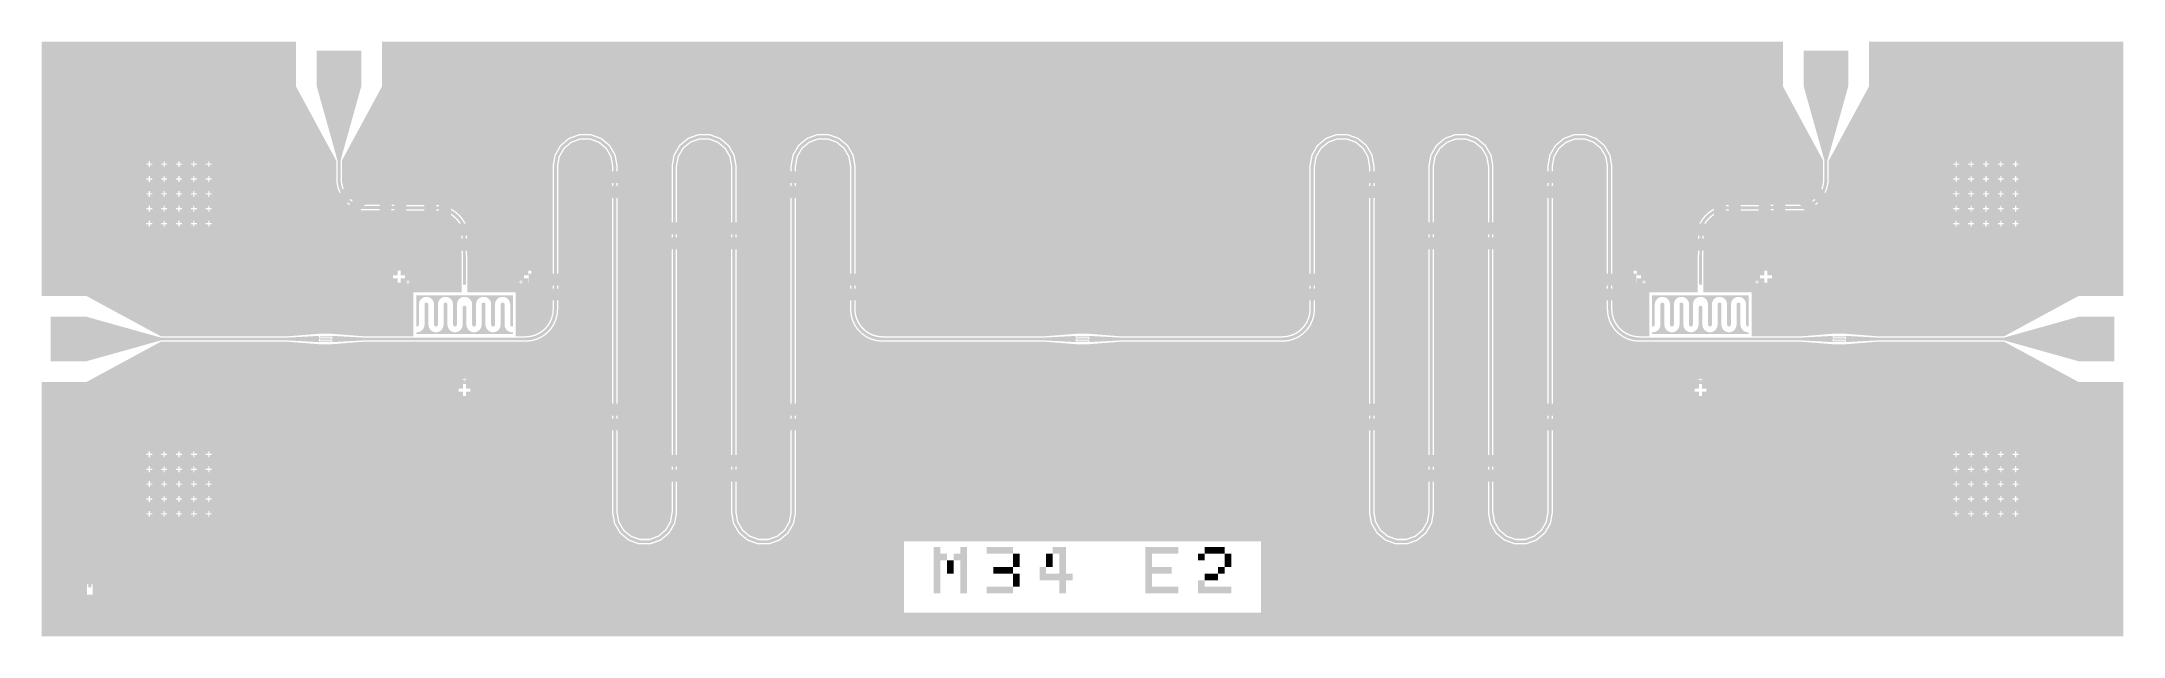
# Model space of a CAD drawing. Header units: inches. Extents: x 0 to 7000, y 0 to 2000.
import ezdxf

# ---------------------------------------------------------------- set-up
doc = ezdxf.new("R2010")
doc.units = ezdxf.units.IN
doc.header["$MEASUREMENT"] = 0

msp = doc.modelspace()

# ---------------------------------------------------------------- hatches: boundary and pattern name
h = msp.add_hatch(color=256)
h.paths.add_polyline_path([(5277.5, 1129.7), (5277.5, 1100.2), (5279, 1083.5), (5283.2, 1067.5), (5290.2, 1052.5), (5299.7, 1038.9), (5311.4, 1027.2), (5325, 1017.7), (5340, 1010.7), (5356, 1006.5), (5372.7, 1005), (5922.5, 1005), (6022.5, 1010.5), (6022.5, 1004.5), (6064.5, 1004.5), (6064.5, 1001.5), (6022.5, 1001.5), (6022.5, 992.5), (6064.5, 992.5), (6064.5, 989.5), (6022.5, 989.5), (5922.5, 995), (5372.5, 995), (5372.1, 995), (5354.7, 996.5), (5354.3, 996.6), (5353.8, 996.7), (5337, 1001.2), (5336.6, 1001.3), (5336.2, 1001.5), (5320.4, 1008.9), (5320, 1009.1), (5319.6, 1009.3), (5305.4, 1019.3), (5305, 1019.6), (5304.7, 1019.9), (5292.4, 1032.2), (5292.1, 1032.5), (5291.8, 1032.9), (5281.8, 1047.1), (5281.6, 1047.5), (5281.4, 1047.9), (5274, 1063.7), (5273.8, 1064.1), (5273.7, 1064.5), (5269.2, 1081.3), (5269.1, 1081.8), (5269, 1082.2), (5267.5, 1099.6), (5267.5, 1100), (5267.5, 1129.7), (5263, 1129.7), (5263, 1100), (5263, 1099.2), (5264.6, 1081.8), (5264.7, 1081), (5264.8, 1080.2), (5269.4, 1063.3), (5269.6, 1062.5), (5269.9, 1061.8), (5277.3, 1046), (5277.7, 1045.2), (5278.1, 1044.6), (5288.1, 1030.3), (5288.6, 1029.6), (5289.2, 1029), (5301.5, 1016.7), (5302.1, 1016.1), (5302.8, 1015.6), (5317.1, 1005.6), (5317.8, 1005.2), (5318.5, 1004.8), (5334.3, 997.4), (5335, 997.1), (5335.8, 996.9), (5352.7, 992.3), (5353.5, 992.2), (5354.3, 992.1), (5371.7, 990.5), (5372.5, 990.5), (5922.5, 990.5), (6022.5, 982.5), (6067.5, 982.5), (6167.5, 990.5), (6600, 990.5), (6850, 855), (7000, 855), (7000, 0), (0, 0), (0, 855), (150, 855), (400, 990.5), (832.5, 990.5), (932.5, 982.5), (977.5, 982.5), (1077.5, 990.5), (1627.5, 990.5), (1628.3, 990.5), (1645.7, 992.1), (1646.5, 992.2), (1647.3, 992.3), (1664.2, 996.9), (1665, 997.1), (1665.7, 997.4), (1681.5, 1004.8), (1682.2, 1005.2), (1682.9, 1005.6), (1697.2, 1015.6), (1697.9, 1016.1), (1698.5, 1016.7), (1710.8, 1029), (1711.4, 1029.6), (1711.9, 1030.3), (1721.9, 1044.6), (1722.3, 1045.2), (1722.7, 1046), (1730.1, 1061.8), (1730.4, 1062.5), (1730.6, 1063.3), (1735.2, 1080.2), (1735.3, 1081), (1735.4, 1081.8), (1737, 1099.2), (1737, 1100), (1737, 1129.7), (1732.5, 1129.7), (1732.5, 1100), (1732.5, 1099.6), (1731, 1082.2), (1730.9, 1081.8), (1730.8, 1081.3), (1726.3, 1064.5), (1726.2, 1064.1), (1726, 1063.7), (1718.6, 1047.9), (1718.4, 1047.5), (1718.2, 1047.1), (1708.2, 1032.9), (1707.9, 1032.5), (1707.6, 1032.2), (1695.3, 1019.9), (1695, 1019.6), (1694.6, 1019.3), (1680.4, 1009.3), (1680, 1009.1), (1679.6, 1008.9), (1663.8, 1001.5), (1663.4, 1001.3), (1663, 1001.2), (1646.2, 996.7), (1645.7, 996.6), (1645.3, 996.5), (1627.9, 995), (1627.5, 995), (1077.5, 995), (977.5, 989.5), (977.5, 995.5), (935.5, 995.5), (935.5, 998.5), (977.5, 998.5), (977.5, 1007.5), (935.5, 1007.5), (935.5, 1010.5), (977.5, 1010.5), (1077.5, 1005), (1627.3, 1005), (1644, 1006.5), (1660, 1010.7), (1675, 1017.7), (1688.6, 1027.2), (1700.3, 1038.9), (1709.8, 1052.5), (1716.8, 1067.5), (1721, 1083.5), (1722.5, 1100.2), (1722.5, 1129.7), (1718, 1129.7), (1718, 1100.4), (1716.6, 1084.3), (1712.5, 1069.1), (1705.8, 1054.8), (1696.8, 1041.9), (1685.6, 1030.7), (1672.7, 1021.7), (1658.4, 1015), (1643.2, 1010.9), (1627.1, 1009.5), (1594.5, 1009.5), (1594.5, 1157.2), (1431.5, 1157.2), (1431.5, 1182.2), (1431.5, 1192.2), (1427, 1192.2), (1427, 1182.2), (1417, 1182.2), (1417, 1192.2), (1416.3, 1297.5), (1411.8, 1297.4), (1412.5, 1192.2), (1412.5, 1182.2), (1412.5, 1157.2), (1249.5, 1157.2), (1249.5, 1009.5), (1077.5, 1009.5), (977.5, 1017.5), (932.5, 1017.5), (832.5, 1009.5), (400, 1009.5), (150, 1145), (0, 1145), (0, 2000), (855, 2000), (855, 1850), (990.5, 1600), (990.5, 1533.7), (990.6, 1532.5), (992.2, 1519.4), (992.5, 1518.2), (995.8, 1505.4), (996.1, 1504.3), (1001, 1491.9), (1001.5, 1490.9), (1002.2, 1489.7), (1005.3, 1493.4), (1005.2, 1493.6), (1000.3, 1505.9), (1000.1, 1506.5), (996.8, 1519.3), (996.7, 1520), (995, 1533.1), (995, 1533.7), (995, 1600), (925, 1850), (925, 1970), (1075, 1970), (1075, 1850), (1005, 1600), (1005, 1534.1), (1006.6, 1521.5), (1009.7, 1509.3), (1012.5, 1502.2), (1015.8, 1506.1), (1014, 1510.7), (1011, 1522.4), (1009.5, 1534.3), (1009.5, 1600), (1145, 1850), (1145, 2000), (5855, 2000), (5855, 1850), (5990.5, 1600), (5990.5, 1534.3), (5989, 1522.4), (5986, 1510.7), (5984.2, 1506.1), (5987.5, 1502.2), (5990.3, 1509.3), (5993.4, 1521.5), (5995, 1534.1), (5995, 1600), (5925, 1850), (5925, 1970), (6075, 1970), (6075, 1850), (6005, 1600), (6005, 1533.7), (6005, 1533.1), (6003.3, 1520), (6003.2, 1519.3), (5999.9, 1506.5), (5999.7, 1505.9), (5994.8, 1493.6), (5994.7, 1493.4), (5997.8, 1489.7), (5998.5, 1490.9), (5999, 1491.9), (6003.9, 1504.3), (6004.2, 1505.4), (6007.5, 1518.2), (6007.8, 1519.4), (6009.4, 1532.5), (6009.5, 1533.7), (6009.5, 1600), (6145, 1850), (6145, 2000), (7000, 2000), (7000, 1145), (6850, 1145), (6600, 1009.5), (6167.5, 1009.5), (6067.5, 1017.5), (6022.5, 1017.5), (5922.5, 1009.5), (5750.5, 1009.5), (5750.5, 1157.2), (5587.5, 1157.2), (5587.5, 1182.2), (5587.5, 1192.2), (5588.2, 1297.4), (5583.7, 1297.5), (5583, 1192.2), (5583, 1182.2), (5573, 1182.2), (5573, 1192.2), (5568.5, 1192.2), (5568.5, 1182.2), (5568.5, 1157.2), (5405.5, 1157.2), (5405.5, 1009.5), (5372.9, 1009.5), (5356.8, 1010.9), (5341.6, 1015), (5327.3, 1021.7), (5314.4, 1030.7), (5303.2, 1041.9), (5294.2, 1054.8), (5287.5, 1069.1), (5283.4, 1084.3), (5282, 1100.4), (5282, 1129.7), (5277.5, 1129.7)], flags=0)
h.paths.add_polyline_path([(5063, 782.6), (5067.5, 782.6), (5067.5, 1474.2), (5063, 1474.2), (5063, 782.6)], flags=0)
h.paths.add_polyline_path([(5067.5, 1514.2), (5067.5, 1524.2), (5063, 1524.2), (5063, 1514.2), (5067.5, 1514.2)], flags=0)
h.paths.add_polyline_path([(5067.5, 1564.2), (5067.5, 1581.5), (5067.5, 1581.9), (5067.6, 1582.4), (5073.6, 1616.6), (5073.7, 1617), (5073.8, 1617.4), (5074, 1617.8), (5074.2, 1618.2), (5091.6, 1648.3), (5091.8, 1648.7), (5092.1, 1649), (5092.4, 1649.3), (5092.7, 1649.6), (5119.3, 1671.9), (5119.6, 1672.2), (5120, 1672.4), (5120.4, 1672.6), (5120.8, 1672.8), (5153.4, 1684.7), (5153.8, 1684.8), (5154.3, 1684.9), (5154.7, 1685), (5155.1, 1685), (5189.9, 1685), (5190.3, 1685), (5190.7, 1684.9), (5191.2, 1684.8), (5191.6, 1684.7), (5224.2, 1672.8), (5224.6, 1672.6), (5225, 1672.4), (5225.4, 1672.2), (5225.7, 1671.9), (5252.3, 1649.6), (5252.6, 1649.3), (5252.9, 1649), (5253.2, 1648.7), (5253.4, 1648.3), (5270.8, 1618.2), (5271, 1617.8), (5271.2, 1617.4), (5271.3, 1617), (5271.4, 1616.6), (5277.4, 1582.4), (5277.5, 1581.9), (5277.5, 1581.5), (5277.5, 1219.7), (5282, 1219.7), (5282, 1581.5), (5282, 1582.3), (5281.9, 1583.2), (5275.8, 1617.4), (5275.6, 1618.2), (5275.4, 1619), (5275.1, 1619.7), (5274.7, 1620.5), (5257.3, 1650.5), (5256.9, 1651.2), (5256.4, 1651.9), (5255.8, 1652.5), (5255.2, 1653.1), (5228.6, 1675.4), (5227.9, 1675.9), (5227.2, 1676.3), (5226.5, 1676.7), (5225.7, 1677), (5193.1, 1688.9), (5192.3, 1689.2), (5191.5, 1689.3), (5190.7, 1689.4), (5189.9, 1689.5), (5155.1, 1689.5), (5154.3, 1689.4), (5153.5, 1689.3), (5152.7, 1689.2), (5151.9, 1688.9), (5119.3, 1677), (5118.5, 1676.7), (5117.8, 1676.3), (5117.1, 1675.9), (5116.4, 1675.4), (5089.8, 1653.1), (5089.2, 1652.5), (5088.6, 1651.9), (5088.1, 1651.2), (5087.7, 1650.5), (5070.3, 1620.5), (5069.9, 1619.7), (5069.6, 1619), (5069.4, 1618.2), (5069.2, 1617.4), (5063.1, 1583.2), (5063, 1582.3), (5063, 1581.5), (5063, 1564.2), (5067.5, 1564.2)], flags=0)
h.paths.add_polyline_path([(5277.5, 1179.7), (5277.5, 1169.7), (5282, 1169.7), (5282, 1179.7), (5277.5, 1179.7)], flags=0)
h.paths.add_polyline_path([(5267.5, 1169.7), (5267.5, 1179.7), (5263, 1179.7), (5263, 1169.7), (5267.5, 1169.7)], flags=0)
h.paths.add_polyline_path([(5267.5, 1219.7), (5267.5, 1581.1), (5261.7, 1614), (5245.2, 1642.5), (5220, 1663.7), (5189, 1675), (5156, 1675), (5125, 1663.7), (5099.8, 1642.5), (5083.3, 1614), (5077.5, 1581.1), (5077.5, 1564.2), (5082, 1564.2), (5082, 1580.7), (5087.6, 1612.4), (5103.3, 1639.6), (5127.3, 1659.8), (5156.8, 1670.5), (5188.2, 1670.5), (5217.7, 1659.8), (5241.7, 1639.6), (5257.4, 1612.4), (5263, 1580.7), (5263, 1219.7), (5267.5, 1219.7)], flags=0)
h.paths.add_polyline_path([(5077.5, 1524.2), (5077.5, 1514.2), (5082, 1514.2), (5082, 1524.2), (5077.5, 1524.2)], flags=0)
h.paths.add_polyline_path([(5077.5, 1474.2), (5077.5, 782.6), (5082, 782.6), (5082, 1474.2), (5077.5, 1474.2)], flags=0)
h.paths.add_polyline_path([(1737, 1169.7), (1737, 1179.7), (1732.5, 1179.7), (1732.5, 1169.7), (1737, 1169.7)], flags=0)
h.paths.add_polyline_path([(1737, 1219.7), (1737, 1580.7), (1742.6, 1612.4), (1758.3, 1639.6), (1782.3, 1659.8), (1811.8, 1670.5), (1843.2, 1670.5), (1872.7, 1659.8), (1896.7, 1639.6), (1912.4, 1612.4), (1918, 1580.7), (1918, 1564.2), (1922.5, 1564.2), (1922.5, 1581.1), (1916.7, 1614), (1900.2, 1642.5), (1875, 1663.7), (1844, 1675), (1811, 1675), (1780, 1663.7), (1754.8, 1642.5), (1738.3, 1614), (1732.5, 1581.1), (1732.5, 1219.7), (1737, 1219.7)], flags=0)
h.paths.add_polyline_path([(1918, 1524.2), (1918, 1514.2), (1922.5, 1514.2), (1922.5, 1524.2), (1918, 1524.2)], flags=0)
h.paths.add_polyline_path([(1918, 1474.2), (1918, 782.6), (1922.5, 782.6), (1922.5, 1474.2), (1918, 1474.2)], flags=0)
h.paths.add_polyline_path([(1722.5, 1169.7), (1722.5, 1179.7), (1718, 1179.7), (1718, 1169.7), (1722.5, 1169.7)], flags=0)
h.paths.add_polyline_path([(1722.5, 1219.7), (1722.5, 1581.5), (1722.5, 1581.9), (1722.6, 1582.4), (1728.6, 1616.6), (1728.7, 1617), (1728.8, 1617.4), (1729, 1617.8), (1729.2, 1618.2), (1746.6, 1648.3), (1746.8, 1648.7), (1747.1, 1649), (1747.4, 1649.3), (1747.7, 1649.6), (1774.3, 1671.9), (1774.6, 1672.2), (1775, 1672.4), (1775.4, 1672.6), (1775.8, 1672.8), (1808.4, 1684.7), (1808.8, 1684.8), (1809.3, 1684.9), (1809.7, 1685), (1810.1, 1685), (1844.9, 1685), (1845.3, 1685), (1845.7, 1684.9), (1846.2, 1684.8), (1846.6, 1684.7), (1879.2, 1672.8), (1879.6, 1672.6), (1880, 1672.4), (1880.4, 1672.2), (1880.7, 1671.9), (1907.3, 1649.6), (1907.6, 1649.3), (1907.9, 1649), (1908.2, 1648.7), (1908.4, 1648.3), (1925.8, 1618.2), (1926, 1617.8), (1926.2, 1617.4), (1926.3, 1617), (1926.4, 1616.6), (1932.4, 1582.4), (1932.5, 1581.9), (1932.5, 1581.5), (1932.5, 1564.2), (1937, 1564.2), (1937, 1581.5), (1937, 1582.3), (1936.9, 1583.2), (1930.8, 1617.4), (1930.6, 1618.2), (1930.4, 1619), (1930.1, 1619.7), (1929.7, 1620.5), (1912.3, 1650.5), (1911.9, 1651.2), (1911.4, 1651.9), (1910.8, 1652.5), (1910.2, 1653.1), (1883.6, 1675.4), (1882.9, 1675.9), (1882.2, 1676.3), (1881.5, 1676.7), (1880.7, 1677), (1848.1, 1688.9), (1847.3, 1689.2), (1846.5, 1689.3), (1845.7, 1689.4), (1844.9, 1689.5), (1810.1, 1689.5), (1809.3, 1689.4), (1808.5, 1689.3), (1807.7, 1689.2), (1806.9, 1688.9), (1774.3, 1677), (1773.5, 1676.7), (1772.8, 1676.3), (1772.1, 1675.9), (1771.4, 1675.4), (1744.8, 1653.1), (1744.2, 1652.5), (1743.6, 1651.9), (1743.1, 1651.2), (1742.7, 1650.5), (1725.3, 1620.5), (1724.9, 1619.7), (1724.6, 1619), (1724.4, 1618.2), (1724.2, 1617.4), (1718.1, 1583.2), (1718, 1582.3), (1718, 1581.5), (1718, 1219.7), (1722.5, 1219.7)], flags=0)
h.paths.add_polyline_path([(1932.5, 1524.2), (1932.5, 1514.2), (1937, 1514.2), (1937, 1524.2), (1932.5, 1524.2)], flags=0)
h.paths.add_polyline_path([(1932.5, 1474.2), (1932.5, 782.6), (1937, 782.6), (1937, 1474.2), (1932.5, 1474.2)], flags=0)
h.paths.add_polyline_path([(1422, 1192.2), (1431.5, 1192.3), (1430.8, 1297.6), (1426.3, 1297.5), (1427, 1192.3), (1422, 1192.2)], flags=0)
h.paths.add_polyline_path([(1430.5, 1337.6), (1430.5, 1347.6), (1426, 1347.5), (1426, 1337.5), (1430.5, 1337.6)], flags=0)
h.paths.add_polyline_path([(1426.2, 1387.5), (1423.9, 1392.5), (1423.3, 1393.5), (1416.5, 1404.3), (1415.8, 1405.3), (1407.6, 1415.1), (1406.8, 1416), (1397.5, 1424.7), (1396.6, 1425.5), (1386.2, 1433), (1385.2, 1433.7), (1376.7, 1438.4), (1376.6, 1433.2), (1383.1, 1429.7), (1383.6, 1429.4), (1393.9, 1421.9), (1394.4, 1421.5), (1403.7, 1412.7), (1404.2, 1412.2), (1412.3, 1402.4), (1412.7, 1401.9), (1419.5, 1391.1), (1419.8, 1390.5), (1421.3, 1387.5), (1426.2, 1387.5)], flags=0)
h.paths.add_polyline_path([(1336.7, 1450), (1333.7, 1450.4), (1332.5, 1450.5), (1326.7, 1450.5), (1326.7, 1446), (1332.5, 1446), (1333.1, 1445.9), (1336.7, 1445.5), (1336.7, 1450)], flags=0)
h.paths.add_polyline_path([(1286.7, 1450.7), (1226.5, 1451), (1226.5, 1446.5), (1286.7, 1446.2), (1286.7, 1450.7)], flags=0)
h.paths.add_polyline_path([(1186.5, 1451.2), (1176.5, 1451.2), (1176.5, 1446.7), (1186.5, 1446.7), (1186.5, 1451.2)], flags=0)
h.paths.add_polyline_path([(1136.5, 1451.4), (1087.5, 1451.7), (1083.8, 1447.2), (1136.5, 1446.9), (1136.5, 1451.4)], flags=0)
h.paths.add_polyline_path([(1046.4, 1464.7), (1039.6, 1470.4), (1038.8, 1471.2), (1035.9, 1467.7), (1036.5, 1467.1), (1043.6, 1461.3), (1046.4, 1464.7)], flags=0)
h.paths.add_polyline_path([(5961.2, 1471.2), (5960.4, 1470.4), (5953.6, 1464.7), (5956.4, 1461.3), (5963.5, 1467.1), (5964.1, 1467.7), (5961.2, 1471.2)], flags=0)
h.paths.add_polyline_path([(5912.5, 1451.7), (5863.5, 1451.4), (5863.5, 1446.9), (5916.2, 1447.2), (5912.5, 1451.7)], flags=0)
h.paths.add_polyline_path([(5823.5, 1451.2), (5813.5, 1451.2), (5813.5, 1446.7), (5823.5, 1446.7), (5823.5, 1451.2)], flags=0)
h.paths.add_polyline_path([(5773.5, 1451), (5713.3, 1450.7), (5713.3, 1446.2), (5773.5, 1446.5), (5773.5, 1451)], flags=0)
h.paths.add_polyline_path([(5673.3, 1450.5), (5667.5, 1450.5), (5666.3, 1450.4), (5663.3, 1450), (5663.3, 1445.5), (5666.9, 1445.9), (5667.5, 1446), (5673.3, 1446), (5673.3, 1450.5)], flags=0)
h.paths.add_polyline_path([(5623.3, 1438.4), (5614.8, 1433.7), (5613.8, 1433), (5603.4, 1425.5), (5602.5, 1424.7), (5593.2, 1416), (5592.4, 1415.1), (5584.2, 1405.3), (5583.5, 1404.3), (5576.7, 1393.5), (5576.1, 1392.5), (5573.8, 1387.5), (5578.7, 1387.5), (5580.2, 1390.5), (5580.5, 1391.1), (5587.3, 1401.9), (5587.7, 1402.4), (5595.8, 1412.2), (5596.3, 1412.7), (5605.6, 1421.5), (5606.1, 1421.9), (5616.4, 1429.4), (5616.9, 1429.7), (5623.4, 1433.2), (5623.3, 1438.4)], flags=0)
h.paths.add_polyline_path([(5569.5, 1347.6), (5569.5, 1337.6), (5574, 1337.5), (5574, 1347.5), (5569.5, 1347.6)], flags=0)
h.paths.add_polyline_path([(5569.2, 1297.6), (5568.5, 1192.3), (5573, 1192.3), (5573.7, 1297.5), (5569.2, 1297.6)], flags=0)
h.paths.add_polyline_path([(167.5, 175), (167.5, 165), (157.5, 165), (157.5, 175), (153, 175), (153, 165), (153, 140), (172, 140), (172, 165), (172, 175), (167.5, 175)], flags=0)
h.paths.add_polyline_path([(6436, 402), (6440, 402), (6440, 410), (6448, 410), (6448, 414), (6440, 414), (6440, 422), (6436, 422), (6436, 414), (6428, 414), (6428, 410), (6436, 410), (6436, 402)], flags=0)
h.paths.add_polyline_path([(6436, 452), (6440, 452), (6440, 460), (6448, 460), (6448, 464), (6440, 464), (6440, 472), (6436, 472), (6436, 464), (6428, 464), (6428, 460), (6436, 460), (6436, 452)], flags=0)
h.paths.add_polyline_path([(6486, 402), (6490, 402), (6490, 410), (6498, 410), (6498, 414), (6490, 414), (6490, 422), (6486, 422), (6486, 414), (6478, 414), (6478, 410), (6486, 410), (6486, 402)], flags=0)
h.paths.add_polyline_path([(6486, 452), (6490, 452), (6490, 460), (6498, 460), (6498, 464), (6490, 464), (6490, 472), (6486, 472), (6486, 464), (6478, 464), (6478, 460), (6486, 460), (6486, 452)], flags=0)
h.paths.add_polyline_path([(6586, 402), (6590, 402), (6590, 410), (6598, 410), (6598, 414), (6590, 414), (6590, 422), (6586, 422), (6586, 414), (6578, 414), (6578, 410), (6586, 410), (6586, 402)], flags=0)
h.paths.add_polyline_path([(6586, 452), (6590, 452), (6590, 460), (6598, 460), (6598, 464), (6590, 464), (6590, 472), (6586, 472), (6586, 464), (6578, 464), (6578, 460), (6586, 460), (6586, 452)], flags=0)
h.paths.add_polyline_path([(6636, 402), (6640, 402), (6640, 410), (6648, 410), (6648, 414), (6640, 414), (6640, 422), (6636, 422), (6636, 414), (6628, 414), (6628, 410), (6636, 410), (6636, 402)], flags=0)
h.paths.add_polyline_path([(6636, 452), (6640, 452), (6640, 460), (6648, 460), (6648, 464), (6640, 464), (6640, 472), (6636, 472), (6636, 464), (6628, 464), (6628, 460), (6636, 460), (6636, 452)], flags=0)
h.paths.add_polyline_path([(6436, 502), (6440, 502), (6440, 510), (6448, 510), (6448, 514), (6440, 514), (6440, 522), (6436, 522), (6436, 514), (6428, 514), (6428, 510), (6436, 510), (6436, 502)], flags=0)
h.paths.add_polyline_path([(6486, 502), (6490, 502), (6490, 510), (6498, 510), (6498, 514), (6490, 514), (6490, 522), (6486, 522), (6486, 514), (6478, 514), (6478, 510), (6486, 510), (6486, 502)], flags=0)
h.paths.add_polyline_path([(6536, 402), (6540, 402), (6540, 410), (6548, 410), (6548, 414), (6540, 414), (6540, 422), (6536, 422), (6536, 414), (6528, 414), (6528, 410), (6536, 410), (6536, 402)], flags=0)
h.paths.add_polyline_path([(6536, 452), (6540, 452), (6540, 460), (6548, 460), (6548, 464), (6540, 464), (6540, 472), (6536, 472), (6536, 464), (6528, 464), (6528, 460), (6536, 460), (6536, 452)], flags=0)
h.paths.add_polyline_path([(6536, 502), (6540, 502), (6540, 510), (6548, 510), (6548, 514), (6540, 514), (6540, 522), (6536, 522), (6536, 514), (6528, 514), (6528, 510), (6536, 510), (6536, 502)], flags=0)
h.paths.add_polyline_path([(6536, 552), (6540, 552), (6540, 560), (6548, 560), (6548, 564), (6540, 564), (6540, 572), (6536, 572), (6536, 564), (6528, 564), (6528, 560), (6536, 560), (6536, 552)], flags=0)
h.paths.add_polyline_path([(6536, 602), (6540, 602), (6540, 610), (6548, 610), (6548, 614), (6540, 614), (6540, 622), (6536, 622), (6536, 614), (6528, 614), (6528, 610), (6536, 610), (6536, 602)], flags=0)
h.paths.add_polyline_path([(6586, 502), (6590, 502), (6590, 510), (6598, 510), (6598, 514), (6590, 514), (6590, 522), (6586, 522), (6586, 514), (6578, 514), (6578, 510), (6586, 510), (6586, 502)], flags=0)
h.paths.add_polyline_path([(6636, 502), (6640, 502), (6640, 510), (6648, 510), (6648, 514), (6640, 514), (6640, 522), (6636, 522), (6636, 514), (6628, 514), (6628, 510), (6636, 510), (6636, 502)], flags=0)
h.paths.add_polyline_path([(360, 402), (364, 402), (364, 410), (372, 410), (372, 414), (364, 414), (364, 422), (360, 422), (360, 414), (352, 414), (352, 410), (360, 410), (360, 402)], flags=0)
h.paths.add_polyline_path([(360, 452), (364, 452), (364, 460), (372, 460), (372, 464), (364, 464), (364, 472), (360, 472), (360, 464), (352, 464), (352, 460), (360, 460), (360, 452)], flags=0)
h.paths.add_polyline_path([(410, 402), (414, 402), (414, 410), (422, 410), (422, 414), (414, 414), (414, 422), (410, 422), (410, 414), (402, 414), (402, 410), (410, 410), (410, 402)], flags=0)
h.paths.add_polyline_path([(410, 452), (414, 452), (414, 460), (422, 460), (422, 464), (414, 464), (414, 472), (410, 472), (410, 464), (402, 464), (402, 460), (410, 460), (410, 452)], flags=0)
h.paths.add_polyline_path([(510, 402), (514, 402), (514, 410), (522, 410), (522, 414), (514, 414), (514, 422), (510, 422), (510, 414), (502, 414), (502, 410), (510, 410), (510, 402)], flags=0)
h.paths.add_polyline_path([(510, 452), (514, 452), (514, 460), (522, 460), (522, 464), (514, 464), (514, 472), (510, 472), (510, 464), (502, 464), (502, 460), (510, 460), (510, 452)], flags=0)
h.paths.add_polyline_path([(560, 402), (564, 402), (564, 410), (572, 410), (572, 414), (564, 414), (564, 422), (560, 422), (560, 414), (552, 414), (552, 410), (560, 410), (560, 402)], flags=0)
h.paths.add_polyline_path([(560, 452), (564, 452), (564, 460), (572, 460), (572, 464), (564, 464), (564, 472), (560, 472), (560, 464), (552, 464), (552, 460), (560, 460), (560, 452)], flags=0)
h.paths.add_polyline_path([(360, 502), (364, 502), (364, 510), (372, 510), (372, 514), (364, 514), (364, 522), (360, 522), (360, 514), (352, 514), (352, 510), (360, 510), (360, 502)], flags=0)
h.paths.add_polyline_path([(410, 502), (414, 502), (414, 510), (422, 510), (422, 514), (414, 514), (414, 522), (410, 522), (410, 514), (402, 514), (402, 510), (410, 510), (410, 502)], flags=0)
h.paths.add_polyline_path([(460, 402), (464, 402), (464, 410), (472, 410), (472, 414), (464, 414), (464, 422), (460, 422), (460, 414), (452, 414), (452, 410), (460, 410), (460, 402)], flags=0)
h.paths.add_polyline_path([(460, 452), (464, 452), (464, 460), (472, 460), (472, 464), (464, 464), (464, 472), (460, 472), (460, 464), (452, 464), (452, 460), (460, 460), (460, 452)], flags=0)
h.paths.add_polyline_path([(460, 502), (464, 502), (464, 510), (472, 510), (472, 514), (464, 514), (464, 522), (460, 522), (460, 514), (452, 514), (452, 510), (460, 510), (460, 502)], flags=0)
h.paths.add_polyline_path([(460, 552), (464, 552), (464, 560), (472, 560), (472, 564), (464, 564), (464, 572), (460, 572), (460, 564), (452, 564), (452, 560), (460, 560), (460, 552)], flags=0)
h.paths.add_polyline_path([(460, 602), (464, 602), (464, 610), (472, 610), (472, 614), (464, 614), (464, 622), (460, 622), (460, 614), (452, 614), (452, 610), (460, 610), (460, 602)], flags=0)
h.paths.add_polyline_path([(510, 502), (514, 502), (514, 510), (522, 510), (522, 514), (514, 514), (514, 522), (510, 522), (510, 514), (502, 514), (502, 510), (510, 510), (510, 502)], flags=0)
h.paths.add_polyline_path([(560, 502), (564, 502), (564, 510), (572, 510), (572, 514), (564, 514), (564, 522), (560, 522), (560, 514), (552, 514), (552, 510), (560, 510), (560, 502)], flags=0)
h.paths.add_polyline_path([(4663, 610.4), (4667.5, 610.4), (4667.5, 1302), (4663, 1302), (4663, 610.4)], flags=0)
h.paths.add_polyline_path([(4667.5, 1342), (4667.5, 1352), (4663, 1352), (4663, 1342), (4667.5, 1342)], flags=0)
h.paths.add_polyline_path([(4667.5, 1392), (4667.5, 1581.5), (4667.5, 1581.9), (4667.6, 1582.4), (4673.6, 1616.6), (4673.7, 1617), (4673.8, 1617.4), (4674, 1617.8), (4674.2, 1618.2), (4691.6, 1648.3), (4691.8, 1648.7), (4692.1, 1649), (4692.4, 1649.3), (4692.7, 1649.6), (4719.3, 1671.9), (4719.6, 1672.2), (4720, 1672.4), (4720.4, 1672.6), (4720.8, 1672.8), (4753.4, 1684.7), (4753.8, 1684.8), (4754.3, 1684.9), (4754.7, 1685), (4755.1, 1685), (4789.9, 1685), (4790.3, 1685), (4790.7, 1684.9), (4791.2, 1684.8), (4791.6, 1684.7), (4824.2, 1672.8), (4824.6, 1672.6), (4825, 1672.4), (4825.4, 1672.2), (4825.7, 1671.9), (4852.3, 1649.6), (4852.6, 1649.3), (4852.9, 1649), (4853.2, 1648.7), (4853.4, 1648.3), (4870.8, 1618.2), (4871, 1617.8), (4871.2, 1617.4), (4871.3, 1617), (4871.4, 1616.6), (4877.4, 1582.4), (4877.5, 1581.9), (4877.5, 1581.5), (4877.5, 1392), (4882, 1392), (4882, 1581.5), (4882, 1582.3), (4881.9, 1583.2), (4875.8, 1617.4), (4875.6, 1618.2), (4875.4, 1619), (4875.1, 1619.7), (4874.7, 1620.5), (4857.3, 1650.5), (4856.9, 1651.2), (4856.4, 1651.9), (4855.8, 1652.5), (4855.2, 1653.1), (4828.6, 1675.4), (4827.9, 1675.9), (4827.2, 1676.3), (4826.5, 1676.7), (4825.7, 1677), (4793.1, 1688.9), (4792.3, 1689.2), (4791.5, 1689.3), (4790.7, 1689.4), (4789.9, 1689.5), (4755.1, 1689.5), (4754.3, 1689.4), (4753.5, 1689.3), (4752.7, 1689.2), (4751.9, 1688.9), (4719.3, 1677), (4718.5, 1676.7), (4717.8, 1676.3), (4717.1, 1675.9), (4716.4, 1675.4), (4689.8, 1653.1), (4689.2, 1652.5), (4688.6, 1651.9), (4688.1, 1651.2), (4687.7, 1650.5), (4670.3, 1620.5), (4669.9, 1619.7), (4669.6, 1619), (4669.4, 1618.2), (4669.2, 1617.4), (4663.1, 1583.2), (4663, 1582.3), (4663, 1581.5), (4663, 1392), (4667.5, 1392)], flags=0)
h.paths.add_polyline_path([(4877.5, 1352), (4877.5, 1342), (4882, 1342), (4882, 1352), (4877.5, 1352)], flags=0)
h.paths.add_polyline_path([(4877.5, 1302), (4877.5, 610.4), (4882, 610.4), (4882, 1302), (4877.5, 1302)], flags=0)
h.paths.add_polyline_path([(4677.5, 610.4), (4682, 610.4), (4682, 1302), (4677.5, 1302), (4677.5, 610.4)], flags=0)
h.paths.add_polyline_path([(4682, 1342), (4682, 1352), (4677.5, 1352), (4677.5, 1342), (4682, 1342)], flags=0)
h.paths.add_polyline_path([(4682, 1392), (4682, 1580.7), (4687.6, 1612.4), (4703.3, 1639.6), (4727.3, 1659.8), (4756.8, 1670.5), (4788.2, 1670.5), (4817.7, 1659.8), (4841.7, 1639.6), (4857.4, 1612.4), (4863, 1580.7), (4863, 1392), (4867.5, 1392), (4867.5, 1581.1), (4861.7, 1614), (4845.2, 1642.5), (4820, 1663.7), (4789, 1675), (4756, 1675), (4725, 1663.7), (4699.8, 1642.5), (4683.3, 1614), (4677.5, 1581.1), (4677.5, 1392), (4682, 1392)], flags=0)
h.paths.add_polyline_path([(4863, 1352), (4863, 1342), (4867.5, 1342), (4867.5, 1352), (4863, 1352)], flags=0)
h.paths.add_polyline_path([(4863, 1302), (4863, 610.4), (4867.5, 610.4), (4867.5, 1302), (4863, 1302)], flags=0)
h.paths.add_polyline_path([(4682, 520.4), (4677.5, 520.4), (4677.5, 417), (4677.5, 416.5), (4677.4, 416.1), (4671.4, 381.9), (4671.3, 381.5), (4671.2, 381.1), (4671, 380.7), (4670.8, 380.3), (4653.4, 350.2), (4653.2, 349.8), (4652.9, 349.5), (4652.6, 349.2), (4652.3, 348.9), (4625.7, 326.5), (4625.4, 326.3), (4625, 326), (4624.6, 325.8), (4624.2, 325.7), (4591.6, 313.8), (4591.2, 313.7), (4590.7, 313.6), (4590.3, 313.5), (4589.9, 313.5), (4555.1, 313.5), (4554.7, 313.5), (4554.3, 313.6), (4553.8, 313.7), (4553.4, 313.8), (4520.8, 325.7), (4520.4, 325.8), (4520, 326), (4519.6, 326.3), (4519.3, 326.5), (4492.7, 348.9), (4492.4, 349.2), (4492.1, 349.5), (4491.8, 349.8), (4491.6, 350.2), (4474.2, 380.3), (4474, 380.7), (4473.8, 381.1), (4473.7, 381.5), (4473.6, 381.9), (4467.6, 416.1), (4467.5, 416.5), (4467.5, 417), (4467.5, 692.6), (4463, 692.6), (4463, 417), (4463, 416.1), (4463.1, 415.3), (4469.2, 381.1), (4469.4, 380.3), (4469.6, 379.5), (4469.9, 378.8), (4470.3, 378), (4487.7, 347.9), (4488.1, 347.2), (4488.6, 346.6), (4489.2, 346), (4489.8, 345.4), (4516.4, 323.1), (4517.1, 322.6), (4517.8, 322.1), (4518.5, 321.8), (4519.3, 321.4), (4551.9, 309.6), (4552.7, 309.3), (4553.5, 309.1), (4554.3, 309), (4555.1, 309), (4589.9, 309), (4590.7, 309), (4591.5, 309.1), (4592.3, 309.3), (4593.1, 309.6), (4625.7, 321.4), (4626.5, 321.8), (4627.2, 322.1), (4627.9, 322.6), (4628.6, 323.1), (4655.2, 345.4), (4655.8, 346), (4656.4, 346.6), (4656.9, 347.2), (4657.3, 347.9), (4674.7, 378), (4675.1, 378.8), (4675.4, 379.5), (4675.6, 380.3), (4675.8, 381.1), (4681.9, 415.3), (4682, 416.1), (4682, 417), (4682, 520.4)], flags=0)
h.paths.add_polyline_path([(4667.5, 520.4), (4663, 520.4), (4663, 417.8), (4657.4, 386.1), (4641.7, 358.9), (4617.7, 338.7), (4588.2, 328), (4556.8, 328), (4527.3, 338.7), (4503.3, 358.9), (4487.6, 386.1), (4482, 417.8), (4482, 692.6), (4477.5, 692.6), (4477.5, 417.4), (4483.3, 384.5), (4499.8, 356), (4525, 334.8), (4556, 323.5), (4589, 323.5), (4620, 334.8), (4645.2, 356), (4661.7, 384.5), (4667.5, 417.4), (4667.5, 520.4)], flags=0)
h.paths.add_polyline_path([(4663, 560.4), (4667.5, 560.4), (4667.5, 570.4), (4663, 570.4), (4663, 560.4)], flags=0)
h.paths.add_polyline_path([(4677.5, 560.4), (4682, 560.4), (4682, 570.4), (4677.5, 570.4), (4677.5, 560.4)], flags=0)
h.paths.add_polyline_path([(2337, 520.4), (2332.5, 520.4), (2332.5, 417.4), (2338.3, 384.5), (2354.8, 356), (2380, 334.8), (2411, 323.5), (2444, 323.5), (2475, 334.8), (2500.2, 356), (2516.7, 384.5), (2522.5, 417.4), (2522.5, 692.6), (2518, 692.6), (2518, 417.8), (2512.4, 386.1), (2496.7, 358.9), (2472.7, 338.7), (2443.2, 328), (2411.8, 328), (2382.3, 338.7), (2358.3, 358.9), (2342.6, 386.1), (2337, 417.8), (2337, 520.4)], flags=0)
h.paths.add_polyline_path([(2322.5, 520.4), (2318, 520.4), (2318, 417), (2318, 416.1), (2318.1, 415.3), (2324.2, 381.1), (2324.4, 380.3), (2324.6, 379.5), (2324.9, 378.8), (2325.3, 378), (2342.7, 347.9), (2343.1, 347.2), (2343.6, 346.6), (2344.2, 346), (2344.8, 345.4), (2371.4, 323.1), (2372.1, 322.6), (2372.8, 322.1), (2373.5, 321.8), (2374.3, 321.4), (2406.9, 309.6), (2407.7, 309.3), (2408.5, 309.1), (2409.3, 309), (2410.1, 309), (2444.9, 309), (2445.7, 309), (2446.5, 309.1), (2447.3, 309.3), (2448.1, 309.6), (2480.7, 321.4), (2481.5, 321.8), (2482.2, 322.1), (2482.9, 322.6), (2483.6, 323.1), (2510.2, 345.4), (2510.8, 346), (2511.4, 346.6), (2511.9, 347.2), (2512.3, 347.9), (2529.7, 378), (2530.1, 378.8), (2530.4, 379.5), (2530.6, 380.3), (2530.8, 381.1), (2536.9, 415.3), (2537, 416.1), (2537, 417), (2537, 692.6), (2532.5, 692.6), (2532.5, 417), (2532.5, 416.5), (2532.4, 416.1), (2526.4, 381.9), (2526.3, 381.5), (2526.2, 381.1), (2526, 380.7), (2525.8, 380.3), (2508.4, 350.2), (2508.2, 349.8), (2507.9, 349.5), (2507.6, 349.2), (2507.3, 348.9), (2480.7, 326.5), (2480.4, 326.3), (2480, 326), (2479.6, 325.8), (2479.2, 325.7), (2446.6, 313.8), (2446.2, 313.7), (2445.7, 313.6), (2445.3, 313.5), (2444.9, 313.5), (2410.1, 313.5), (2409.7, 313.5), (2409.3, 313.6), (2408.8, 313.7), (2408.4, 313.8), (2375.8, 325.7), (2375.4, 325.8), (2375, 326), (2374.6, 326.3), (2374.3, 326.5), (2347.7, 348.9), (2347.4, 349.2), (2347.1, 349.5), (2346.8, 349.8), (2346.6, 350.2), (2329.2, 380.3), (2329, 380.7), (2328.8, 381.1), (2328.7, 381.5), (2328.6, 381.9), (2322.6, 416.1), (2322.5, 416.5), (2322.5, 417), (2322.5, 520.4)], flags=0)
h.paths.add_polyline_path([(2318, 610.4), (2322.5, 610.4), (2322.5, 1302), (2318, 1302), (2318, 610.4)], flags=0)
h.paths.add_polyline_path([(2322.5, 1342), (2322.5, 1352), (2318, 1352), (2318, 1342), (2322.5, 1342)], flags=0)
h.paths.add_polyline_path([(2322.5, 1392), (2322.5, 1581.1), (2316.7, 1614), (2300.2, 1642.5), (2275, 1663.7), (2244, 1675), (2211, 1675), (2180, 1663.7), (2154.8, 1642.5), (2138.3, 1614), (2132.5, 1581.1), (2132.5, 1392), (2137, 1392), (2137, 1580.7), (2142.6, 1612.4), (2158.3, 1639.6), (2182.3, 1659.8), (2211.8, 1670.5), (2243.2, 1670.5), (2272.7, 1659.8), (2296.7, 1639.6), (2312.4, 1612.4), (2318, 1580.7), (2318, 1392), (2322.5, 1392)], flags=0)
h.paths.add_polyline_path([(2132.5, 1352), (2132.5, 1342), (2137, 1342), (2137, 1352), (2132.5, 1352)], flags=0)
h.paths.add_polyline_path([(2132.5, 1302), (2132.5, 610.4), (2137, 610.4), (2137, 1302), (2132.5, 1302)], flags=0)
h.paths.add_polyline_path([(2332.5, 610.4), (2337, 610.4), (2337, 1302), (2332.5, 1302), (2332.5, 610.4)], flags=0)
h.paths.add_polyline_path([(2337, 1342), (2337, 1352), (2332.5, 1352), (2332.5, 1342), (2337, 1342)], flags=0)
h.paths.add_polyline_path([(2337, 1392), (2337, 1581.5), (2337, 1582.3), (2336.9, 1583.2), (2330.8, 1617.4), (2330.6, 1618.2), (2330.4, 1619), (2330.1, 1619.7), (2329.7, 1620.5), (2312.3, 1650.5), (2311.9, 1651.2), (2311.4, 1651.9), (2310.8, 1652.5), (2310.2, 1653.1), (2283.6, 1675.4), (2282.9, 1675.9), (2282.2, 1676.3), (2281.5, 1676.7), (2280.7, 1677), (2248.1, 1688.9), (2247.3, 1689.2), (2246.5, 1689.3), (2245.7, 1689.4), (2244.9, 1689.5), (2210.1, 1689.5), (2209.3, 1689.4), (2208.5, 1689.3), (2207.7, 1689.2), (2206.9, 1688.9), (2174.3, 1677), (2173.5, 1676.7), (2172.8, 1676.3), (2172.1, 1675.9), (2171.4, 1675.4), (2144.8, 1653.1), (2144.2, 1652.5), (2143.6, 1651.9), (2143.1, 1651.2), (2142.7, 1650.5), (2125.3, 1620.5), (2124.9, 1619.7), (2124.6, 1619), (2124.4, 1618.2), (2124.2, 1617.4), (2118.1, 1583.2), (2118, 1582.3), (2118, 1581.5), (2118, 1392), (2122.5, 1392), (2122.5, 1581.5), (2122.5, 1581.9), (2122.6, 1582.4), (2128.6, 1616.6), (2128.7, 1617), (2128.8, 1617.4), (2129, 1617.8), (2129.2, 1618.2), (2146.6, 1648.3), (2146.8, 1648.7), (2147.1, 1649), (2147.4, 1649.3), (2147.7, 1649.6), (2174.3, 1671.9), (2174.6, 1672.2), (2175, 1672.4), (2175.4, 1672.6), (2175.8, 1672.8), (2208.4, 1684.7), (2208.8, 1684.8), (2209.3, 1684.9), (2209.7, 1685), (2210.1, 1685), (2244.9, 1685), (2245.3, 1685), (2245.7, 1684.9), (2246.2, 1684.8), (2246.6, 1684.7), (2279.2, 1672.8), (2279.6, 1672.6), (2280, 1672.4), (2280.4, 1672.2), (2280.7, 1671.9), (2307.3, 1649.6), (2307.6, 1649.3), (2307.9, 1649), (2308.2, 1648.7), (2308.4, 1648.3), (2325.8, 1618.2), (2326, 1617.8), (2326.2, 1617.4), (2326.3, 1617), (2326.4, 1616.6), (2332.4, 1582.4), (2332.5, 1581.9), (2332.5, 1581.5), (2332.5, 1392), (2337, 1392)], flags=0)
h.paths.add_polyline_path([(2118, 1352), (2118, 1342), (2122.5, 1342), (2122.5, 1352), (2118, 1352)], flags=0)
h.paths.add_polyline_path([(2118, 1302), (2118, 610.4), (2122.5, 610.4), (2122.5, 1302), (2118, 1302)], flags=0)
h.paths.add_polyline_path([(2337, 570.4), (2332.5, 570.4), (2332.5, 560.4), (2337, 560.4), (2337, 570.4)], flags=0)
h.paths.add_polyline_path([(2322.5, 570.4), (2318, 570.4), (2318, 560.4), (2322.5, 560.4), (2322.5, 570.4)], flags=0)
h.paths.add_polyline_path([(6586, 552), (6590, 552), (6590, 560), (6598, 560), (6598, 564), (6590, 564), (6590, 572), (6586, 572), (6586, 564), (6578, 564), (6578, 560), (6586, 560), (6586, 552)], flags=0)
h.paths.add_polyline_path([(6586, 602), (6590, 602), (6590, 610), (6598, 610), (6598, 614), (6590, 614), (6590, 622), (6586, 622), (6586, 614), (6578, 614), (6578, 610), (6586, 610), (6586, 602)], flags=0)
h.paths.add_polyline_path([(6636, 552), (6640, 552), (6640, 560), (6648, 560), (6648, 564), (6640, 564), (6640, 572), (6636, 572), (6636, 564), (6628, 564), (6628, 560), (6636, 560), (6636, 552)], flags=0)
h.paths.add_polyline_path([(6636, 602), (6640, 602), (6640, 610), (6648, 610), (6648, 614), (6640, 614), (6640, 622), (6636, 622), (6636, 614), (6628, 614), (6628, 610), (6636, 610), (6636, 602)], flags=0)
h.paths.add_polyline_path([(6436, 552), (6440, 552), (6440, 560), (6448, 560), (6448, 564), (6440, 564), (6440, 572), (6436, 572), (6436, 564), (6428, 564), (6428, 560), (6436, 560), (6436, 552)], flags=0)
h.paths.add_polyline_path([(6436, 602), (6440, 602), (6440, 610), (6448, 610), (6448, 614), (6440, 614), (6440, 622), (6436, 622), (6436, 614), (6428, 614), (6428, 610), (6436, 610), (6436, 602)], flags=0)
h.paths.add_polyline_path([(6486, 552), (6490, 552), (6490, 560), (6498, 560), (6498, 564), (6490, 564), (6490, 572), (6486, 572), (6486, 564), (6478, 564), (6478, 560), (6486, 560), (6486, 552)], flags=0)
h.paths.add_polyline_path([(6486, 602), (6490, 602), (6490, 610), (6498, 610), (6498, 614), (6490, 614), (6490, 622), (6486, 622), (6486, 614), (6478, 614), (6478, 610), (6486, 610), (6486, 602)], flags=0)
h.paths.add_polyline_path([(360, 552), (364, 552), (364, 560), (372, 560), (372, 564), (364, 564), (364, 572), (360, 572), (360, 564), (352, 564), (352, 560), (360, 560), (360, 552)], flags=0)
h.paths.add_polyline_path([(360, 602), (364, 602), (364, 610), (372, 610), (372, 614), (364, 614), (364, 622), (360, 622), (360, 614), (352, 614), (352, 610), (360, 610), (360, 602)], flags=0)
h.paths.add_polyline_path([(410, 552), (414, 552), (414, 560), (422, 560), (422, 564), (414, 564), (414, 572), (410, 572), (410, 564), (402, 564), (402, 560), (410, 560), (410, 552)], flags=0)
h.paths.add_polyline_path([(410, 602), (414, 602), (414, 610), (422, 610), (422, 614), (414, 614), (414, 622), (410, 622), (410, 614), (402, 614), (402, 610), (410, 610), (410, 602)], flags=0)
h.paths.add_polyline_path([(5082, 692.6), (5077.5, 692.6), (5077.5, 417), (5077.5, 416.5), (5077.4, 416.1), (5071.4, 381.9), (5071.3, 381.5), (5071.2, 381.1), (5071, 380.7), (5070.8, 380.3), (5053.4, 350.2), (5053.2, 349.8), (5052.9, 349.5), (5052.6, 349.2), (5052.3, 348.9), (5025.7, 326.5), (5025.4, 326.3), (5025, 326), (5024.6, 325.8), (5024.2, 325.7), (4991.6, 313.8), (4991.2, 313.7), (4990.7, 313.6), (4990.3, 313.5), (4989.9, 313.5), (4955.1, 313.5), (4954.7, 313.5), (4954.3, 313.6), (4953.8, 313.7), (4953.4, 313.8), (4920.8, 325.7), (4920.4, 325.8), (4920, 326), (4919.6, 326.3), (4919.3, 326.5), (4892.7, 348.9), (4892.4, 349.2), (4892.1, 349.5), (4891.8, 349.8), (4891.6, 350.2), (4874.2, 380.3), (4874, 380.7), (4873.8, 381.1), (4873.7, 381.5), (4873.6, 381.9), (4867.6, 416.1), (4867.5, 416.5), (4867.5, 417), (4867.5, 520.4), (4863, 520.4), (4863, 417), (4863, 416.1), (4863.1, 415.3), (4869.2, 381.1), (4869.4, 380.3), (4869.6, 379.5), (4869.9, 378.8), (4870.3, 378), (4887.7, 347.9), (4888.1, 347.2), (4888.6, 346.6), (4889.2, 346), (4889.8, 345.4), (4916.4, 323.1), (4917.1, 322.6), (4917.8, 322.1), (4918.5, 321.8), (4919.3, 321.4), (4951.9, 309.6), (4952.7, 309.3), (4953.5, 309.1), (4954.3, 309), (4955.1, 309), (4989.9, 309), (4990.7, 309), (4991.5, 309.1), (4992.3, 309.3), (4993.1, 309.6), (5025.7, 321.4), (5026.5, 321.8), (5027.2, 322.1), (5027.9, 322.6), (5028.6, 323.1), (5055.2, 345.4), (5055.8, 346), (5056.4, 346.6), (5056.9, 347.2), (5057.3, 347.9), (5074.7, 378), (5075.1, 378.8), (5075.4, 379.5), (5075.6, 380.3), (5075.8, 381.1), (5081.9, 415.3), (5082, 416.1), (5082, 417), (5082, 692.6)], flags=0)
h.paths.add_polyline_path([(5067.5, 692.6), (5063, 692.6), (5063, 417.8), (5057.4, 386.1), (5041.7, 358.9), (5017.7, 338.7), (4988.2, 328), (4956.8, 328), (4927.3, 338.7), (4903.3, 358.9), (4887.6, 386.1), (4882, 417.8), (4882, 520.4), (4877.5, 520.4), (4877.5, 417.4), (4883.3, 384.5), (4899.8, 356), (4925, 334.8), (4956, 323.5), (4989, 323.5), (5020, 334.8), (5045.2, 356), (5061.7, 384.5), (5067.5, 417.4), (5067.5, 692.6)], flags=0)
h.paths.add_polyline_path([(5082, 742.6), (5077.5, 742.6), (5077.5, 732.6), (5082, 732.6), (5082, 742.6)], flags=0)
h.paths.add_polyline_path([(5067.5, 742.6), (5063, 742.6), (5063, 732.6), (5067.5, 732.6), (5067.5, 742.6)], flags=0)
h.paths.add_polyline_path([(1937, 692.6), (1932.5, 692.6), (1932.5, 417.4), (1938.3, 384.5), (1954.8, 356), (1980, 334.8), (2011, 323.5), (2044, 323.5), (2075, 334.8), (2100.2, 356), (2116.7, 384.5), (2122.5, 417.4), (2122.5, 520.4), (2118, 520.4), (2118, 417.8), (2112.4, 386.1), (2096.7, 358.9), (2072.7, 338.7), (2043.2, 328), (2011.8, 328), (1982.3, 338.7), (1958.3, 358.9), (1942.6, 386.1), (1937, 417.8), (1937, 692.6)], flags=0)
h.paths.add_polyline_path([(1922.5, 692.6), (1918, 692.6), (1918, 417), (1918, 416.1), (1918.1, 415.3), (1924.2, 381.1), (1924.4, 380.3), (1924.6, 379.5), (1924.9, 378.8), (1925.3, 378), (1942.7, 347.9), (1943.1, 347.2), (1943.6, 346.6), (1944.2, 346), (1944.8, 345.4), (1971.4, 323.1), (1972.1, 322.6), (1972.8, 322.1), (1973.5, 321.8), (1974.3, 321.4), (2006.9, 309.6), (2007.7, 309.3), (2008.5, 309.1), (2009.3, 309), (2010.1, 309), (2044.9, 309), (2045.7, 309), (2046.5, 309.1), (2047.3, 309.3), (2048.1, 309.6), (2080.7, 321.4), (2081.5, 321.8), (2082.2, 322.1), (2082.9, 322.6), (2083.6, 323.1), (2110.2, 345.4), (2110.8, 346), (2111.4, 346.6), (2111.9, 347.2), (2112.3, 347.9), (2129.7, 378), (2130.1, 378.8), (2130.4, 379.5), (2130.6, 380.3), (2130.8, 381.1), (2136.9, 415.3), (2137, 416.1), (2137, 417), (2137, 520.4), (2132.5, 520.4), (2132.5, 417), (2132.5, 416.5), (2132.4, 416.1), (2126.4, 381.9), (2126.3, 381.5), (2126.2, 381.1), (2126, 380.7), (2125.8, 380.3), (2108.4, 350.2), (2108.2, 349.8), (2107.9, 349.5), (2107.6, 349.2), (2107.3, 348.9), (2080.7, 326.5), (2080.4, 326.3), (2080, 326), (2079.6, 325.8), (2079.2, 325.7), (2046.6, 313.8), (2046.2, 313.7), (2045.7, 313.6), (2045.3, 313.5), (2044.9, 313.5), (2010.1, 313.5), (2009.7, 313.5), (2009.3, 313.6), (2008.8, 313.7), (2008.4, 313.8), (1975.8, 325.7), (1975.4, 325.8), (1975, 326), (1974.6, 326.3), (1974.3, 326.5), (1947.7, 348.9), (1947.4, 349.2), (1947.1, 349.5), (1946.8, 349.8), (1946.6, 350.2), (1929.2, 380.3), (1929, 380.7), (1928.8, 381.1), (1928.7, 381.5), (1928.6, 381.9), (1922.6, 416.1), (1922.5, 416.5), (1922.5, 417), (1922.5, 692.6)], flags=0)
h.paths.add_polyline_path([(1937, 742.6), (1932.5, 742.6), (1932.5, 732.6), (1937, 732.6), (1937, 742.6)], flags=0)
h.paths.add_polyline_path([(1922.5, 742.6), (1918, 742.6), (1918, 732.6), (1922.5, 732.6), (1922.5, 742.6)], flags=0)
h.paths.add_polyline_path([(510, 552), (514, 552), (514, 560), (522, 560), (522, 564), (514, 564), (514, 572), (510, 572), (510, 564), (502, 564), (502, 560), (510, 560), (510, 552)], flags=0)
h.paths.add_polyline_path([(510, 602), (514, 602), (514, 610), (522, 610), (522, 614), (514, 614), (514, 622), (510, 622), (510, 614), (502, 614), (502, 610), (510, 610), (510, 602)], flags=0)
h.paths.add_polyline_path([(560, 552), (564, 552), (564, 560), (572, 560), (572, 564), (564, 564), (564, 572), (560, 572), (560, 564), (552, 564), (552, 560), (560, 560), (560, 552)], flags=0)
h.paths.add_polyline_path([(560, 602), (564, 602), (564, 610), (572, 610), (572, 614), (564, 614), (564, 622), (560, 622), (560, 614), (552, 614), (552, 610), (560, 610), (560, 602)], flags=0)
h.paths.add_polyline_path([(4863, 560.4), (4867.5, 560.4), (4867.5, 570.4), (4863, 570.4), (4863, 560.4)], flags=0)
h.paths.add_polyline_path([(4877.5, 560.4), (4882, 560.4), (4882, 570.4), (4877.5, 570.4), (4877.5, 560.4)], flags=0)
h.paths.add_polyline_path([(2137, 570.4), (2132.5, 570.4), (2132.5, 560.4), (2137, 560.4), (2137, 570.4)], flags=0)
h.paths.add_polyline_path([(2122.5, 570.4), (2118, 570.4), (2118, 560.4), (2122.5, 560.4), (2122.5, 570.4)], flags=0)
h.paths.add_polyline_path([(2518, 782.6), (2522.5, 782.6), (2522.5, 1474.2), (2518, 1474.2), (2518, 782.6)], flags=0)
h.paths.add_polyline_path([(2522.5, 1514.2), (2522.5, 1524.2), (2518, 1524.2), (2518, 1514.2), (2522.5, 1514.2)], flags=0)
h.paths.add_polyline_path([(2522.5, 1564.2), (2522.5, 1581.5), (2522.5, 1581.9), (2522.6, 1582.4), (2528.6, 1616.6), (2528.7, 1617), (2528.8, 1617.4), (2529, 1617.8), (2529.2, 1618.2), (2546.6, 1648.3), (2546.8, 1648.7), (2547.1, 1649), (2547.4, 1649.3), (2547.7, 1649.6), (2574.3, 1671.9), (2574.6, 1672.2), (2575, 1672.4), (2575.4, 1672.6), (2575.8, 1672.8), (2608.4, 1684.7), (2608.8, 1684.8), (2609.3, 1684.9), (2609.7, 1685), (2610.1, 1685), (2644.9, 1685), (2645.3, 1685), (2645.7, 1684.9), (2646.2, 1684.8), (2646.6, 1684.7), (2679.2, 1672.8), (2679.6, 1672.6), (2680, 1672.4), (2680.4, 1672.2), (2680.7, 1671.9), (2707.3, 1649.6), (2707.6, 1649.3), (2707.9, 1649), (2708.2, 1648.7), (2708.4, 1648.3), (2725.8, 1618.2), (2726, 1617.8), (2726.2, 1617.4), (2726.3, 1617), (2726.4, 1616.6), (2732.4, 1582.4), (2732.5, 1581.9), (2732.5, 1581.5), (2732.5, 1219.7), (2737, 1219.7), (2737, 1581.5), (2737, 1582.3), (2736.9, 1583.2), (2730.8, 1617.4), (2730.6, 1618.2), (2730.4, 1619), (2730.1, 1619.7), (2729.7, 1620.5), (2712.3, 1650.5), (2711.9, 1651.2), (2711.4, 1651.9), (2710.8, 1652.5), (2710.2, 1653.1), (2683.6, 1675.4), (2682.9, 1675.9), (2682.2, 1676.3), (2681.5, 1676.7), (2680.7, 1677), (2648.1, 1688.9), (2647.3, 1689.2), (2646.5, 1689.3), (2645.7, 1689.4), (2644.9, 1689.5), (2610.1, 1689.5), (2609.3, 1689.4), (2608.5, 1689.3), (2607.7, 1689.2), (2606.9, 1688.9), (2574.3, 1677), (2573.5, 1676.7), (2572.8, 1676.3), (2572.1, 1675.9), (2571.4, 1675.4), (2544.8, 1653.1), (2544.2, 1652.5), (2543.6, 1651.9), (2543.1, 1651.2), (2542.7, 1650.5), (2525.3, 1620.5), (2524.9, 1619.7), (2524.6, 1619), (2524.4, 1618.2), (2524.2, 1617.4), (2518.1, 1583.2), (2518, 1582.3), (2518, 1581.5), (2518, 1564.2), (2522.5, 1564.2)], flags=0)
h.paths.add_polyline_path([(2732.5, 1179.7), (2732.5, 1169.7), (2737, 1169.7), (2737, 1179.7), (2732.5, 1179.7)], flags=0)
h.paths.add_polyline_path([(2732.5, 1129.7), (2732.5, 1100.2), (2734, 1083.5), (2738.2, 1067.5), (2745.2, 1052.5), (2754.7, 1038.9), (2766.4, 1027.2), (2780, 1017.7), (2795, 1010.7), (2811, 1006.5), (2827.7, 1005), (3377.5, 1005), (3477.5, 1010.5), (3477.5, 1004.5), (3519.5, 1004.5), (3519.5, 1001.5), (3477.5, 1001.5), (3477.5, 992.5), (3519.5, 992.5), (3519.5, 989.5), (3477.5, 989.5), (3377.5, 995), (2827.5, 995), (2827.1, 995), (2809.7, 996.5), (2809.3, 996.6), (2808.8, 996.7), (2792, 1001.2), (2791.6, 1001.3), (2791.2, 1001.5), (2775.4, 1008.9), (2775, 1009.1), (2774.6, 1009.3), (2760.4, 1019.3), (2760, 1019.6), (2759.7, 1019.9), (2747.4, 1032.2), (2747.1, 1032.5), (2746.8, 1032.9), (2736.8, 1047.1), (2736.6, 1047.5), (2736.4, 1047.9), (2729, 1063.7), (2728.8, 1064.1), (2728.7, 1064.5), (2724.2, 1081.3), (2724.1, 1081.8), (2724, 1082.2), (2722.5, 1099.6), (2722.5, 1100), (2722.5, 1129.7), (2718, 1129.7), (2718, 1100), (2718, 1099.2), (2719.6, 1081.8), (2719.7, 1081), (2719.8, 1080.2), (2724.4, 1063.3), (2724.6, 1062.5), (2724.9, 1061.8), (2732.3, 1046), (2732.7, 1045.2), (2733.1, 1044.6), (2743.1, 1030.3), (2743.6, 1029.6), (2744.2, 1029), (2756.5, 1016.7), (2757.1, 1016.1), (2757.8, 1015.6), (2772.1, 1005.6), (2772.8, 1005.2), (2773.5, 1004.8), (2789.3, 997.4), (2790, 997.1), (2790.8, 996.9), (2807.7, 992.3), (2808.5, 992.2), (2809.3, 992.1), (2826.7, 990.5), (2827.5, 990.5), (3377.5, 990.5), (3477.5, 982.5), (3522.5, 982.5), (3622.5, 990.5), (4172.5, 990.5), (4173.3, 990.5), (4190.7, 992.1), (4191.5, 992.2), (4192.3, 992.3), (4209.2, 996.9), (4210, 997.1), (4210.7, 997.4), (4226.5, 1004.8), (4227.2, 1005.2), (4227.9, 1005.6), (4242.2, 1015.6), (4242.9, 1016.1), (4243.5, 1016.7), (4255.8, 1029), (4256.4, 1029.6), (4256.9, 1030.3), (4266.9, 1044.6), (4267.3, 1045.2), (4267.7, 1046), (4275.1, 1061.8), (4275.4, 1062.5), (4275.6, 1063.3), (4280.2, 1080.2), (4280.3, 1081), (4280.4, 1081.8), (4282, 1099.2), (4282, 1100), (4282, 1129.7), (4277.5, 1129.7), (4277.5, 1100), (4277.5, 1099.6), (4276, 1082.2), (4275.9, 1081.8), (4275.8, 1081.3), (4271.3, 1064.5), (4271.2, 1064.1), (4271, 1063.7), (4263.6, 1047.9), (4263.4, 1047.5), (4263.2, 1047.1), (4253.2, 1032.9), (4252.9, 1032.5), (4252.6, 1032.2), (4240.3, 1019.9), (4240, 1019.6), (4239.6, 1019.3), (4225.4, 1009.3), (4225, 1009.1), (4224.6, 1008.9), (4208.8, 1001.5), (4208.4, 1001.3), (4208, 1001.2), (4191.2, 996.7), (4190.7, 996.6), (4190.3, 996.5), (4172.9, 995), (4172.5, 995), (3622.5, 995), (3522.5, 989.5), (3522.5, 995.5), (3480.5, 995.5), (3480.5, 998.5), (3522.5, 998.5), (3522.5, 1007.5), (3480.5, 1007.5), (3480.5, 1010.5), (3522.5, 1010.5), (3622.5, 1005), (4172.3, 1005), (4189, 1006.5), (4205, 1010.7), (4220, 1017.7), (4233.6, 1027.2), (4245.3, 1038.9), (4254.8, 1052.5), (4261.8, 1067.5), (4266, 1083.5), (4267.5, 1100.2), (4267.5, 1129.7), (4263, 1129.7), (4263, 1100.4), (4261.6, 1084.3), (4257.5, 1069.1), (4250.8, 1054.8), (4241.8, 1041.9), (4230.6, 1030.7), (4217.7, 1021.7), (4203.4, 1015), (4188.2, 1010.9), (4172.1, 1009.5), (3622.5, 1009.5), (3522.5, 1017.5), (3477.5, 1017.5), (3377.5, 1009.5), (2827.9, 1009.5), (2811.8, 1010.9), (2796.6, 1015), (2782.3, 1021.7), (2769.4, 1030.7), (2758.2, 1041.9), (2749.2, 1054.8), (2742.5, 1069.1), (2738.4, 1084.3), (2737, 1100.4), (2737, 1129.7), (2732.5, 1129.7)], flags=0)
h.paths.add_polyline_path([(2722.5, 1169.7), (2722.5, 1179.7), (2718, 1179.7), (2718, 1169.7), (2722.5, 1169.7)], flags=0)
h.paths.add_polyline_path([(2722.5, 1219.7), (2722.5, 1581.1), (2716.7, 1614), (2700.2, 1642.5), (2675, 1663.7), (2644, 1675), (2611, 1675), (2580, 1663.7), (2554.8, 1642.5), (2538.3, 1614), (2532.5, 1581.1), (2532.5, 1564.2), (2537, 1564.2), (2537, 1580.7), (2542.6, 1612.4), (2558.3, 1639.6), (2582.3, 1659.8), (2611.8, 1670.5), (2643.2, 1670.5), (2672.7, 1659.8), (2696.7, 1639.6), (2712.4, 1612.4), (2718, 1580.7), (2718, 1219.7), (2722.5, 1219.7)], flags=0)
h.paths.add_polyline_path([(2532.5, 1524.2), (2532.5, 1514.2), (2537, 1514.2), (2537, 1524.2), (2532.5, 1524.2)], flags=0)
h.paths.add_polyline_path([(2532.5, 1474.2), (2532.5, 782.6), (2537, 782.6), (2537, 1474.2), (2532.5, 1474.2)], flags=0)
h.paths.add_polyline_path([(4282, 1169.7), (4282, 1179.7), (4277.5, 1179.7), (4277.5, 1169.7), (4282, 1169.7)], flags=0)
h.paths.add_polyline_path([(4282, 1219.7), (4282, 1580.7), (4287.6, 1612.4), (4303.3, 1639.6), (4327.3, 1659.8), (4356.8, 1670.5), (4388.2, 1670.5), (4417.7, 1659.8), (4441.7, 1639.6), (4457.4, 1612.4), (4463, 1580.7), (4463, 1564.2), (4467.5, 1564.2), (4467.5, 1581.1), (4461.7, 1614), (4445.2, 1642.5), (4420, 1663.7), (4389, 1675), (4356, 1675), (4325, 1663.7), (4299.8, 1642.5), (4283.3, 1614), (4277.5, 1581.1), (4277.5, 1219.7), (4282, 1219.7)], flags=0)
h.paths.add_polyline_path([(4463, 1524.2), (4463, 1514.2), (4467.5, 1514.2), (4467.5, 1524.2), (4463, 1524.2)], flags=0)
h.paths.add_polyline_path([(4463, 1474.2), (4463, 782.6), (4467.5, 782.6), (4467.5, 1474.2), (4463, 1474.2)], flags=0)
h.paths.add_polyline_path([(4267.5, 1169.7), (4267.5, 1179.7), (4263, 1179.7), (4263, 1169.7), (4267.5, 1169.7)], flags=0)
h.paths.add_polyline_path([(4267.5, 1219.7), (4267.5, 1581.5), (4267.5, 1581.9), (4267.6, 1582.4), (4273.6, 1616.6), (4273.7, 1617), (4273.8, 1617.4), (4274, 1617.8), (4274.2, 1618.2), (4291.6, 1648.3), (4291.8, 1648.7), (4292.1, 1649), (4292.4, 1649.3), (4292.7, 1649.6), (4319.3, 1671.9), (4319.6, 1672.2), (4320, 1672.4), (4320.4, 1672.6), (4320.8, 1672.8), (4353.4, 1684.7), (4353.8, 1684.8), (4354.3, 1684.9), (4354.7, 1685), (4355.1, 1685), (4389.9, 1685), (4390.3, 1685), (4390.7, 1684.9), (4391.2, 1684.8), (4391.6, 1684.7), (4424.2, 1672.8), (4424.6, 1672.6), (4425, 1672.4), (4425.4, 1672.2), (4425.7, 1671.9), (4452.3, 1649.6), (4452.6, 1649.3), (4452.9, 1649), (4453.2, 1648.7), (4453.4, 1648.3), (4470.8, 1618.2), (4471, 1617.8), (4471.2, 1617.4), (4471.3, 1617), (4471.4, 1616.6), (4477.4, 1582.4), (4477.5, 1581.9), (4477.5, 1581.5), (4477.5, 1564.2), (4482, 1564.2), (4482, 1581.5), (4482, 1582.3), (4481.9, 1583.2), (4475.8, 1617.4), (4475.6, 1618.2), (4475.4, 1619), (4475.1, 1619.7), (4474.7, 1620.5), (4457.3, 1650.5), (4456.9, 1651.2), (4456.4, 1651.9), (4455.8, 1652.5), (4455.2, 1653.1), (4428.6, 1675.4), (4427.9, 1675.9), (4427.2, 1676.3), (4426.5, 1676.7), (4425.7, 1677), (4393.1, 1688.9), (4392.3, 1689.2), (4391.5, 1689.3), (4390.7, 1689.4), (4389.9, 1689.5), (4355.1, 1689.5), (4354.3, 1689.4), (4353.5, 1689.3), (4352.7, 1689.2), (4351.9, 1688.9), (4319.3, 1677), (4318.5, 1676.7), (4317.8, 1676.3), (4317.1, 1675.9), (4316.4, 1675.4), (4289.8, 1653.1), (4289.2, 1652.5), (4288.6, 1651.9), (4288.1, 1651.2), (4287.7, 1650.5), (4270.3, 1620.5), (4269.9, 1619.7), (4269.6, 1619), (4269.4, 1618.2), (4269.2, 1617.4), (4263.1, 1583.2), (4263, 1582.3), (4263, 1581.5), (4263, 1219.7), (4267.5, 1219.7)], flags=0)
h.paths.add_polyline_path([(4477.5, 1524.2), (4477.5, 1514.2), (4482, 1514.2), (4482, 1524.2), (4477.5, 1524.2)], flags=0)
h.paths.add_polyline_path([(4477.5, 1474.2), (4477.5, 782.6), (4482, 782.6), (4482, 1474.2), (4477.5, 1474.2)], flags=0)
h.paths.add_polyline_path([(2518, 732.6), (2522.5, 732.6), (2522.5, 742.6), (2518, 742.6), (2518, 732.6)], flags=0)
h.paths.add_polyline_path([(2532.5, 732.6), (2537, 732.6), (2537, 742.6), (2532.5, 742.6), (2532.5, 732.6)], flags=0)
h.paths.add_polyline_path([(4482, 742.6), (4477.5, 742.6), (4477.5, 732.6), (4482, 732.6), (4482, 742.6)], flags=0)
h.paths.add_polyline_path([(4467.5, 742.6), (4463, 742.6), (4463, 732.6), (4467.5, 732.6), (4467.5, 742.6)], flags=0)
h.paths.add_polyline_path([(1427, 813.2), (1427, 823.2), (1442, 823.2), (1442, 833.2), (1437, 833.2), (1427, 833.2), (1427, 848.2), (1417, 848.2), (1417, 843.2), (1417, 833.2), (1402, 833.2), (1402, 823.2), (1407, 823.2), (1417, 823.2), (1417, 808.2), (1427, 808.2), (1427, 813.2)], flags=0)
h.paths.add_polyline_path([(1423, 856.9), (1423, 861.9), (1429, 861.9), (1429, 863.9), (1428, 863.9), (1423, 863.9), (1423, 869.9), (1421, 869.9), (1421, 868.9), (1421, 863.9), (1415, 863.9), (1415, 861.9), (1416, 861.9), (1421, 861.9), (1421, 855.9), (1423, 855.9), (1423, 856.9)], flags=0)
h.paths.add_polyline_path([(5583, 813.2), (5583, 823.2), (5598, 823.2), (5598, 833.2), (5593, 833.2), (5583, 833.2), (5583, 848.2), (5573, 848.2), (5573, 843.2), (5573, 833.2), (5558, 833.2), (5558, 823.2), (5563, 823.2), (5573, 823.2), (5573, 808.2), (5583, 808.2), (5583, 813.2)], flags=0)
h.paths.add_polyline_path([(5579, 856.9), (5579, 861.9), (5585, 861.9), (5585, 863.9), (5584, 863.9), (5579, 863.9), (5579, 869.9), (5577, 869.9), (5577, 868.9), (5577, 863.9), (5571, 863.9), (5571, 861.9), (5572, 861.9), (5577, 861.9), (5577, 855.9), (5579, 855.9), (5579, 856.9)], flags=0)
h.paths.add_polyline_path([(2900, 80), (4100, 80), (4100, 320), (2900, 320), (2900, 80)], flags=0)
h.paths.add_polyline_path([(1647, 1219.7), (1647, 1229.3), (1637, 1229.3), (1637, 1224.3), (1637, 1214.3), (1622, 1214.3), (1622, 1204.3), (1627, 1204.3), (1637, 1204.3), (1637, 1189.3), (1637.5, 1189.3), (1637.5, 1219.7), (1647, 1219.7)], flags=0)
h.paths.add_polyline_path([(1613, 1185.9), (1613, 1190.9), (1619, 1190.9), (1619, 1192.9), (1618, 1192.9), (1613, 1192.9), (1613, 1198.9), (1611, 1198.9), (1611, 1197.9), (1611, 1192.9), (1605, 1192.9), (1605, 1190.9), (1606, 1190.9), (1611, 1190.9), (1611, 1184.9), (1613, 1184.9), (1613, 1185.9)], flags=0)
h.paths.add_polyline_path([(5363, 1194.3), (5363, 1204.3), (5378, 1204.3), (5378, 1214.3), (5373, 1214.3), (5363, 1214.3), (5363, 1229.3), (5353, 1229.3), (5353, 1224.3), (5353, 1219.7), (5362.5, 1219.7), (5362.5, 1189.3), (5363, 1189.3), (5363, 1194.3)], flags=0)
h.paths.add_polyline_path([(5389, 1185.9), (5389, 1190.9), (5395, 1190.9), (5395, 1192.9), (5394, 1192.9), (5389, 1192.9), (5389, 1198.9), (5387, 1198.9), (5387, 1197.9), (5387, 1192.9), (5381, 1192.9), (5381, 1190.9), (5382, 1190.9), (5387, 1190.9), (5387, 1184.9), (5389, 1184.9), (5389, 1185.9)], flags=0)
h.paths.add_polyline_path([(360, 1378), (364, 1378), (364, 1386), (372, 1386), (372, 1390), (364, 1390), (364, 1398), (360, 1398), (360, 1390), (352, 1390), (352, 1386), (360, 1386), (360, 1378)], flags=0)
h.paths.add_polyline_path([(360, 1428), (364, 1428), (364, 1436), (372, 1436), (372, 1440), (364, 1440), (364, 1448), (360, 1448), (360, 1440), (352, 1440), (352, 1436), (360, 1436), (360, 1428)], flags=0)
h.paths.add_polyline_path([(410, 1378), (414, 1378), (414, 1386), (422, 1386), (422, 1390), (414, 1390), (414, 1398), (410, 1398), (410, 1390), (402, 1390), (402, 1386), (410, 1386), (410, 1378)], flags=0)
h.paths.add_polyline_path([(410, 1428), (414, 1428), (414, 1436), (422, 1436), (422, 1440), (414, 1440), (414, 1448), (410, 1448), (410, 1440), (402, 1440), (402, 1436), (410, 1436), (410, 1428)], flags=0)
h.paths.add_polyline_path([(510, 1378), (514, 1378), (514, 1386), (522, 1386), (522, 1390), (514, 1390), (514, 1398), (510, 1398), (510, 1390), (502, 1390), (502, 1386), (510, 1386), (510, 1378)], flags=0)
h.paths.add_polyline_path([(510, 1428), (514, 1428), (514, 1436), (522, 1436), (522, 1440), (514, 1440), (514, 1448), (510, 1448), (510, 1440), (502, 1440), (502, 1436), (510, 1436), (510, 1428)], flags=0)
h.paths.add_polyline_path([(560, 1378), (564, 1378), (564, 1386), (572, 1386), (572, 1390), (564, 1390), (564, 1398), (560, 1398), (560, 1390), (552, 1390), (552, 1386), (560, 1386), (560, 1378)], flags=0)
h.paths.add_polyline_path([(560, 1428), (564, 1428), (564, 1436), (572, 1436), (572, 1440), (564, 1440), (564, 1448), (560, 1448), (560, 1440), (552, 1440), (552, 1436), (560, 1436), (560, 1428)], flags=0)
h.paths.add_polyline_path([(1226.4, 1436.5), (1226.4, 1432), (1286.6, 1431.7), (1286.7, 1436.2), (1226.4, 1436.5)], flags=0)
h.paths.add_polyline_path([(1136.4, 1432.4), (1136.4, 1436.9), (1075.6, 1437.2), (1071.9, 1432.7), (1136.4, 1432.4)], flags=0)
h.paths.add_polyline_path([(1186.4, 1432.2), (1186.4, 1436.7), (1176.4, 1436.7), (1176.4, 1432.2), (1186.4, 1432.2)], flags=0)
h.paths.add_polyline_path([(1034.3, 1450.1), (1037.2, 1453.6), (1029.9, 1459.6), (1029.5, 1460), (1026.6, 1456.5), (1027, 1456.1), (1034.3, 1450.1)], flags=0)
h.paths.add_polyline_path([(1376.6, 1421.9), (1376.6, 1416.6), (1384.9, 1410.5), (1393.4, 1402.5), (1400.8, 1393.6), (1404.7, 1387.4), (1410, 1387.4), (1404.4, 1396.3), (1396.7, 1405.6), (1387.8, 1413.9), (1378, 1421.1), (1376.6, 1421.9)], flags=0)
h.paths.add_polyline_path([(1336.6, 1430.9), (1336.6, 1435.4), (1332.2, 1436), (1326.7, 1436), (1326.6, 1431.5), (1331.9, 1431.5), (1336.6, 1430.9)], flags=0)
h.paths.add_polyline_path([(1416, 1347.5), (1411.5, 1347.4), (1411.5, 1337.4), (1416, 1337.5), (1416, 1347.5)], flags=0)
h.paths.add_polyline_path([(360, 1478), (364, 1478), (364, 1486), (372, 1486), (372, 1490), (364, 1490), (364, 1498), (360, 1498), (360, 1490), (352, 1490), (352, 1486), (360, 1486), (360, 1478)], flags=0)
h.paths.add_polyline_path([(410, 1478), (414, 1478), (414, 1486), (422, 1486), (422, 1490), (414, 1490), (414, 1498), (410, 1498), (410, 1490), (402, 1490), (402, 1486), (410, 1486), (410, 1478)], flags=0)
h.paths.add_polyline_path([(460, 1378), (464, 1378), (464, 1386), (472, 1386), (472, 1390), (464, 1390), (464, 1398), (460, 1398), (460, 1390), (452, 1390), (452, 1386), (460, 1386), (460, 1378)], flags=0)
h.paths.add_polyline_path([(460, 1428), (464, 1428), (464, 1436), (472, 1436), (472, 1440), (464, 1440), (464, 1448), (460, 1448), (460, 1440), (452, 1440), (452, 1436), (460, 1436), (460, 1428)], flags=0)
h.paths.add_polyline_path([(460, 1478), (464, 1478), (464, 1486), (472, 1486), (472, 1490), (464, 1490), (464, 1498), (460, 1498), (460, 1490), (452, 1490), (452, 1486), (460, 1486), (460, 1478)], flags=0)
h.paths.add_polyline_path([(460, 1528), (464, 1528), (464, 1536), (472, 1536), (472, 1540), (464, 1540), (464, 1548), (460, 1548), (460, 1540), (452, 1540), (452, 1536), (460, 1536), (460, 1528)], flags=0)
h.paths.add_polyline_path([(460, 1578), (464, 1578), (464, 1586), (472, 1586), (472, 1590), (464, 1590), (464, 1598), (460, 1598), (460, 1590), (452, 1590), (452, 1586), (460, 1586), (460, 1578)], flags=0)
h.paths.add_polyline_path([(510, 1478), (514, 1478), (514, 1486), (522, 1486), (522, 1490), (514, 1490), (514, 1498), (510, 1498), (510, 1490), (502, 1490), (502, 1486), (510, 1486), (510, 1478)], flags=0)
h.paths.add_polyline_path([(560, 1478), (564, 1478), (564, 1486), (572, 1486), (572, 1490), (564, 1490), (564, 1498), (560, 1498), (560, 1490), (552, 1490), (552, 1486), (560, 1486), (560, 1478)], flags=0)
h.paths.add_polyline_path([(1207, 1194.3), (1207, 1204.3), (1222, 1204.3), (1222, 1214.3), (1217, 1214.3), (1207, 1214.3), (1207, 1229.3), (1197, 1229.3), (1197, 1224.3), (1197, 1214.3), (1182, 1214.3), (1182, 1204.3), (1187, 1204.3), (1197, 1204.3), (1197, 1189.3), (1207, 1189.3), (1207, 1194.3)], flags=0)
h.paths.add_polyline_path([(1233, 1185.9), (1233, 1190.9), (1239, 1190.9), (1239, 1192.9), (1238, 1192.9), (1233, 1192.9), (1233, 1198.9), (1231, 1198.9), (1231, 1197.9), (1231, 1192.9), (1225, 1192.9), (1225, 1190.9), (1226, 1190.9), (1231, 1190.9), (1231, 1184.9), (1233, 1184.9), (1233, 1185.9)], flags=0)
h.paths.add_polyline_path([(372, 1540), (364, 1540), (364, 1548), (360, 1548), (360, 1540), (352, 1540), (352, 1536), (360, 1536), (360, 1528), (364, 1528), (364, 1536), (372, 1536), (372, 1540)], flags=0)
h.paths.add_polyline_path([(372, 1590), (364, 1590), (364, 1598), (360, 1598), (360, 1590), (352, 1590), (352, 1586), (360, 1586), (360, 1578), (364, 1578), (364, 1586), (372, 1586), (372, 1590)], flags=0)
h.paths.add_polyline_path([(422, 1540), (414, 1540), (414, 1548), (410, 1548), (410, 1540), (402, 1540), (402, 1536), (410, 1536), (410, 1528), (414, 1528), (414, 1536), (422, 1536), (422, 1540)], flags=0)
h.paths.add_polyline_path([(422, 1590), (414, 1590), (414, 1598), (410, 1598), (410, 1590), (402, 1590), (402, 1586), (410, 1586), (410, 1578), (414, 1578), (414, 1586), (422, 1586), (422, 1590)], flags=0)
h.paths.add_polyline_path([(522, 1540), (514, 1540), (514, 1548), (510, 1548), (510, 1540), (502, 1540), (502, 1536), (510, 1536), (510, 1528), (514, 1528), (514, 1536), (522, 1536), (522, 1540)], flags=0)
h.paths.add_polyline_path([(522, 1590), (514, 1590), (514, 1598), (510, 1598), (510, 1590), (502, 1590), (502, 1586), (510, 1586), (510, 1578), (514, 1578), (514, 1586), (522, 1586), (522, 1590)], flags=0)
h.paths.add_polyline_path([(572, 1540), (564, 1540), (564, 1548), (560, 1548), (560, 1540), (552, 1540), (552, 1536), (560, 1536), (560, 1528), (564, 1528), (564, 1536), (572, 1536), (572, 1540)], flags=0)
h.paths.add_polyline_path([(572, 1590), (564, 1590), (564, 1598), (560, 1598), (560, 1590), (552, 1590), (552, 1586), (560, 1586), (560, 1578), (564, 1578), (564, 1586), (572, 1586), (572, 1590)], flags=0)
h.paths.add_polyline_path([(6586, 1378), (6590, 1378), (6590, 1386), (6598, 1386), (6598, 1390), (6590, 1390), (6590, 1398), (6586, 1398), (6586, 1390), (6578, 1390), (6578, 1386), (6586, 1386), (6586, 1378)], flags=0)
h.paths.add_polyline_path([(6586, 1428), (6590, 1428), (6590, 1436), (6598, 1436), (6598, 1440), (6590, 1440), (6590, 1448), (6586, 1448), (6586, 1440), (6578, 1440), (6578, 1436), (6586, 1436), (6586, 1428)], flags=0)
h.paths.add_polyline_path([(6636, 1378), (6640, 1378), (6640, 1386), (6648, 1386), (6648, 1390), (6640, 1390), (6640, 1398), (6636, 1398), (6636, 1390), (6628, 1390), (6628, 1386), (6636, 1386), (6636, 1378)], flags=0)
h.paths.add_polyline_path([(6636, 1428), (6640, 1428), (6640, 1436), (6648, 1436), (6648, 1440), (6640, 1440), (6640, 1448), (6636, 1448), (6636, 1440), (6628, 1440), (6628, 1436), (6636, 1436), (6636, 1428)], flags=0)
h.paths.add_polyline_path([(6436, 1378), (6440, 1378), (6440, 1386), (6448, 1386), (6448, 1390), (6440, 1390), (6440, 1398), (6436, 1398), (6436, 1390), (6428, 1390), (6428, 1386), (6436, 1386), (6436, 1378)], flags=0)
h.paths.add_polyline_path([(6436, 1428), (6440, 1428), (6440, 1436), (6448, 1436), (6448, 1440), (6440, 1440), (6440, 1448), (6436, 1448), (6436, 1440), (6428, 1440), (6428, 1436), (6436, 1436), (6436, 1428)], flags=0)
h.paths.add_polyline_path([(6486, 1378), (6490, 1378), (6490, 1386), (6498, 1386), (6498, 1390), (6490, 1390), (6490, 1398), (6486, 1398), (6486, 1390), (6478, 1390), (6478, 1386), (6486, 1386), (6486, 1378)], flags=0)
h.paths.add_polyline_path([(6486, 1428), (6490, 1428), (6490, 1436), (6498, 1436), (6498, 1440), (6490, 1440), (6490, 1448), (6486, 1448), (6486, 1440), (6478, 1440), (6478, 1436), (6486, 1436), (6486, 1428)], flags=0)
h.paths.add_polyline_path([(5773.6, 1432), (5773.6, 1436.5), (5713.3, 1436.2), (5713.4, 1431.7), (5773.6, 1432)], flags=0)
h.paths.add_polyline_path([(5863.6, 1436.9), (5863.6, 1432.4), (5928.1, 1432.7), (5924.4, 1437.2), (5863.6, 1436.9)], flags=0)
h.paths.add_polyline_path([(5823.6, 1432.2), (5823.6, 1436.7), (5813.6, 1436.7), (5813.6, 1432.2), (5823.6, 1432.2)], flags=0)
h.paths.add_polyline_path([(5973.4, 1456.5), (5970.5, 1460), (5970.1, 1459.6), (5962.8, 1453.6), (5965.7, 1450.1), (5973, 1456.1), (5973.4, 1456.5)], flags=0)
h.paths.add_polyline_path([(5590, 1387.4), (5595.3, 1387.4), (5599.2, 1393.6), (5606.6, 1402.5), (5615.1, 1410.5), (5623.4, 1416.6), (5623.4, 1421.9), (5622, 1421.1), (5612.2, 1413.9), (5603.3, 1405.6), (5595.6, 1396.3), (5590, 1387.4)], flags=0)
h.paths.add_polyline_path([(5673.4, 1431.5), (5673.3, 1436), (5667.8, 1436), (5663.4, 1435.4), (5663.4, 1430.9), (5668.1, 1431.5), (5673.4, 1431.5)], flags=0)
h.paths.add_polyline_path([(5588.5, 1347.4), (5584, 1347.5), (5584, 1337.5), (5588.5, 1337.4), (5588.5, 1347.4)], flags=0)
h.paths.add_polyline_path([(6436, 1478), (6440, 1478), (6440, 1486), (6448, 1486), (6448, 1490), (6440, 1490), (6440, 1498), (6436, 1498), (6436, 1490), (6428, 1490), (6428, 1486), (6436, 1486), (6436, 1478)], flags=0)
h.paths.add_polyline_path([(6486, 1478), (6490, 1478), (6490, 1486), (6498, 1486), (6498, 1490), (6490, 1490), (6490, 1498), (6486, 1498), (6486, 1490), (6478, 1490), (6478, 1486), (6486, 1486), (6486, 1478)], flags=0)
h.paths.add_polyline_path([(6536, 1378), (6540, 1378), (6540, 1386), (6548, 1386), (6548, 1390), (6540, 1390), (6540, 1398), (6536, 1398), (6536, 1390), (6528, 1390), (6528, 1386), (6536, 1386), (6536, 1378)], flags=0)
h.paths.add_polyline_path([(6536, 1428), (6540, 1428), (6540, 1436), (6548, 1436), (6548, 1440), (6540, 1440), (6540, 1448), (6536, 1448), (6536, 1440), (6528, 1440), (6528, 1436), (6536, 1436), (6536, 1428)], flags=0)
h.paths.add_polyline_path([(6536, 1478), (6540, 1478), (6540, 1486), (6548, 1486), (6548, 1490), (6540, 1490), (6540, 1498), (6536, 1498), (6536, 1490), (6528, 1490), (6528, 1486), (6536, 1486), (6536, 1478)], flags=0)
h.paths.add_polyline_path([(6536, 1528), (6540, 1528), (6540, 1536), (6548, 1536), (6548, 1540), (6540, 1540), (6540, 1548), (6536, 1548), (6536, 1540), (6528, 1540), (6528, 1536), (6536, 1536), (6536, 1528)], flags=0)
h.paths.add_polyline_path([(6536, 1578), (6540, 1578), (6540, 1586), (6548, 1586), (6548, 1590), (6540, 1590), (6540, 1598), (6536, 1598), (6536, 1590), (6528, 1590), (6528, 1586), (6536, 1586), (6536, 1578)], flags=0)
h.paths.add_polyline_path([(6586, 1478), (6590, 1478), (6590, 1486), (6598, 1486), (6598, 1490), (6590, 1490), (6590, 1498), (6586, 1498), (6586, 1490), (6578, 1490), (6578, 1486), (6586, 1486), (6586, 1478)], flags=0)
h.paths.add_polyline_path([(6636, 1478), (6640, 1478), (6640, 1486), (6648, 1486), (6648, 1490), (6640, 1490), (6640, 1498), (6636, 1498), (6636, 1490), (6628, 1490), (6628, 1486), (6636, 1486), (6636, 1478)], flags=0)
h.paths.add_polyline_path([(5803, 1194.3), (5803, 1204.3), (5818, 1204.3), (5818, 1214.3), (5813, 1214.3), (5803, 1214.3), (5803, 1229.3), (5793, 1229.3), (5793, 1224.3), (5793, 1214.3), (5778, 1214.3), (5778, 1204.3), (5783, 1204.3), (5793, 1204.3), (5793, 1189.3), (5803, 1189.3), (5803, 1194.3)], flags=0)
h.paths.add_polyline_path([(5769, 1185.9), (5769, 1190.9), (5775, 1190.9), (5775, 1192.9), (5774, 1192.9), (5769, 1192.9), (5769, 1198.9), (5767, 1198.9), (5767, 1197.9), (5767, 1192.9), (5761, 1192.9), (5761, 1190.9), (5762, 1190.9), (5767, 1190.9), (5767, 1184.9), (5769, 1184.9), (5769, 1185.9)], flags=0)
h.paths.add_polyline_path([(6448, 1540), (6440, 1540), (6440, 1548), (6436, 1548), (6436, 1540), (6428, 1540), (6428, 1536), (6436, 1536), (6436, 1528), (6440, 1528), (6440, 1536), (6448, 1536), (6448, 1540)], flags=0)
h.paths.add_polyline_path([(6448, 1590), (6440, 1590), (6440, 1598), (6436, 1598), (6436, 1590), (6428, 1590), (6428, 1586), (6436, 1586), (6436, 1578), (6440, 1578), (6440, 1586), (6448, 1586), (6448, 1590)], flags=0)
h.paths.add_polyline_path([(6498, 1540), (6490, 1540), (6490, 1548), (6486, 1548), (6486, 1540), (6478, 1540), (6478, 1536), (6486, 1536), (6486, 1528), (6490, 1528), (6490, 1536), (6498, 1536), (6498, 1540)], flags=0)
h.paths.add_polyline_path([(6498, 1590), (6490, 1590), (6490, 1598), (6486, 1598), (6486, 1590), (6478, 1590), (6478, 1586), (6486, 1586), (6486, 1578), (6490, 1578), (6490, 1586), (6498, 1586), (6498, 1590)], flags=0)
h.paths.add_polyline_path([(6598, 1540), (6590, 1540), (6590, 1548), (6586, 1548), (6586, 1540), (6578, 1540), (6578, 1536), (6586, 1536), (6586, 1528), (6590, 1528), (6590, 1536), (6598, 1536), (6598, 1540)], flags=0)
h.paths.add_polyline_path([(6598, 1590), (6590, 1590), (6590, 1598), (6586, 1598), (6586, 1590), (6578, 1590), (6578, 1586), (6586, 1586), (6586, 1578), (6590, 1578), (6590, 1586), (6598, 1586), (6598, 1590)], flags=0)
h.paths.add_polyline_path([(6648, 1540), (6640, 1540), (6640, 1548), (6636, 1548), (6636, 1540), (6628, 1540), (6628, 1536), (6636, 1536), (6636, 1528), (6640, 1528), (6640, 1536), (6648, 1536), (6648, 1540)], flags=0)
h.paths.add_polyline_path([(6648, 1590), (6640, 1590), (6640, 1598), (6636, 1598), (6636, 1590), (6628, 1590), (6628, 1586), (6636, 1586), (6636, 1578), (6640, 1578), (6640, 1586), (6648, 1586), (6648, 1590)], flags=0)
for points in [[(1259.5, 1042.4), (1259.5, 1147.2), (1584.5, 1147.2), (1584.5, 1042.4), (1584.2, 1042.3), (1584.1, 1042.2), (1583.6, 1042.1), (1583.1, 1042), (1582.6, 1041.9), (1582, 1041.9), (1582, 1041.9), (1581.4, 1041.9), (1580.9, 1042), (1580.4, 1042.1), (1579.9, 1042.2), (1579.8, 1042.3), (1579.3, 1042.5), (1578.9, 1042.7), (1578.4, 1043), (1578, 1043.3), (1577.9, 1043.4), (1577.6, 1043.7), (1577.2, 1044.1), (1576.9, 1044.5), (1576.6, 1045), (1576.6, 1045), (1576.3, 1045.5), (1576.1, 1046), (1576, 1046.5), (1575.8, 1047), (1575.6, 1048.4), (1575.5, 1049), (1575.5, 1049.5), (1575.5, 1116.3), (1575.5, 1116.4), (1575.5, 1117.1), (1575.4, 1117.3), (1575.4, 1118), (1575.3, 1118.1), (1574.4, 1123.4), (1574.4, 1123.6), (1574.2, 1124.2), (1574.2, 1124.4), (1574, 1125), (1573.9, 1125.2), (1573.7, 1125.7), (1573.6, 1126), (1573.3, 1126.5), (1573.2, 1126.7), (1570.5, 1131.3), (1570.4, 1131.5), (1570.1, 1132), (1570, 1132.2), (1569.6, 1132.7), (1569.4, 1132.9), (1569.1, 1133.3), (1568.9, 1133.5), (1568.4, 1133.9), (1568.3, 1134), (1564.2, 1137.5), (1564.1, 1137.5), (1563.6, 1137.9), (1563.3, 1138.1), (1562.9, 1138.4), (1562.6, 1138.5), (1562.1, 1138.8), (1561.9, 1138.9), (1561.3, 1139.1), (1561.2, 1139.2), (1556.1, 1141), (1556, 1141.1), (1555.4, 1141.3), (1555.1, 1141.3), (1554.6, 1141.5), (1554.3, 1141.5), (1553.7, 1141.6), (1553.5, 1141.6), (1552.8, 1141.6), (1552.7, 1141.6), (1547.3, 1141.6), (1547.2, 1141.6), (1546.5, 1141.6), (1546.3, 1141.6), (1545.7, 1141.5), (1545.4, 1141.5), (1544.9, 1141.3), (1544.6, 1141.3), (1544, 1141.1), (1543.9, 1141), (1538.8, 1139.2), (1538.7, 1139.1), (1538.1, 1138.9), (1537.9, 1138.8), (1537.4, 1138.5), (1537.1, 1138.4), (1536.7, 1138.1), (1536.4, 1137.9), (1535.9, 1137.5), (1535.8, 1137.5), (1531.7, 1134), (1531.6, 1133.9), (1531.1, 1133.5), (1530.9, 1133.3), (1530.6, 1132.9), (1530.4, 1132.7), (1530, 1132.2), (1529.9, 1132), (1529.6, 1131.5), (1529.5, 1131.3), (1526.8, 1126.7), (1526.7, 1126.5), (1526.4, 1126), (1526.3, 1125.7), (1526.1, 1125.2), (1526, 1125), (1525.8, 1124.4), (1525.8, 1124.2), (1525.6, 1123.6), (1525.6, 1123.4), (1524.7, 1118.1), (1524.6, 1118), (1524.6, 1117.3), (1524.5, 1117.1), (1524.5, 1116.4), (1524.5, 1116.3), (1524.5, 1049.5), (1524.5, 1049), (1524.4, 1048.4), (1524.2, 1047), (1524, 1046.5), (1523.9, 1046), (1523.7, 1045.5), (1523.4, 1045), (1523.4, 1045), (1523.1, 1044.5), (1522.8, 1044.1), (1522.4, 1043.7), (1522.1, 1043.4), (1522, 1043.3), (1521.6, 1043), (1521.1, 1042.7), (1520.7, 1042.5), (1520.2, 1042.3), (1520.1, 1042.2), (1519.6, 1042.1), (1519.1, 1042), (1518.6, 1041.9), (1518, 1041.9), (1518, 1041.9), (1517.4, 1041.9), (1516.9, 1042), (1516.4, 1042.1), (1515.9, 1042.2), (1515.8, 1042.3), (1515.3, 1042.5), (1514.9, 1042.7), (1514.4, 1043), (1514, 1043.3), (1513.9, 1043.4), (1513.6, 1043.7), (1513.2, 1044.1), (1512.9, 1044.5), (1512.6, 1045), (1512.6, 1045), (1512.3, 1045.5), (1512.1, 1046), (1512, 1046.5), (1511.8, 1047), (1511.6, 1048.4), (1511.5, 1049), (1511.5, 1049.5), (1511.5, 1116.3), (1511.5, 1116.4), (1511.5, 1117.1), (1511.4, 1117.3), (1511.4, 1118), (1511.3, 1118.1), (1510.4, 1123.4), (1510.4, 1123.6), (1510.2, 1124.2), (1510.2, 1124.4), (1510, 1125), (1509.9, 1125.2), (1509.7, 1125.7), (1509.6, 1126), (1509.3, 1126.5), (1509.2, 1126.7), (1506.5, 1131.3), (1506.4, 1131.5), (1506.1, 1132), (1506, 1132.2), (1505.6, 1132.7), (1505.4, 1132.9), (1505.1, 1133.3), (1504.9, 1133.5), (1504.4, 1133.9), (1504.3, 1134), (1500.2, 1137.5), (1500.1, 1137.5), (1499.6, 1137.9), (1499.3, 1138.1), (1498.9, 1138.4), (1498.6, 1138.5), (1498.1, 1138.8), (1497.9, 1138.9), (1497.3, 1139.1), (1497.2, 1139.2), (1492.1, 1141), (1492, 1141.1), (1491.4, 1141.3), (1491.1, 1141.3), (1490.6, 1141.5), (1490.3, 1141.5), (1489.7, 1141.6), (1489.5, 1141.6), (1488.8, 1141.6), (1488.7, 1141.6), (1483.3, 1141.6), (1483.2, 1141.6), (1482.5, 1141.6), (1482.3, 1141.6), (1481.7, 1141.5), (1481.4, 1141.5), (1480.9, 1141.3), (1480.6, 1141.3), (1480, 1141.1), (1479.9, 1141), (1474.8, 1139.2), (1474.7, 1139.1), (1474.1, 1138.9), (1473.9, 1138.8), (1473.4, 1138.5), (1473.1, 1138.4), (1472.7, 1138.1), (1472.4, 1137.9), (1471.9, 1137.5), (1471.8, 1137.5), (1467.7, 1134), (1467.6, 1133.9), (1467.1, 1133.5), (1466.9, 1133.3), (1466.6, 1132.9), (1466.4, 1132.7), (1466, 1132.2), (1465.9, 1132), (1465.6, 1131.5), (1465.5, 1131.3), (1462.8, 1126.7), (1462.7, 1126.5), (1462.4, 1126), (1462.3, 1125.7), (1462.1, 1125.2), (1462, 1125), (1461.8, 1124.4), (1461.8, 1124.2), (1461.6, 1123.6), (1461.6, 1123.4), (1460.7, 1118.1), (1460.6, 1118), (1460.6, 1117.3), (1460.5, 1117.1), (1460.5, 1116.4), (1460.5, 1116.3), (1460.5, 1049.5), (1460.5, 1049), (1460.4, 1048.4), (1460.2, 1047), (1460, 1046.5), (1459.9, 1046), (1459.7, 1045.5), (1459.4, 1045), (1459.4, 1045), (1459.1, 1044.5), (1458.8, 1044.1), (1458.4, 1043.7), (1458.1, 1043.4), (1458, 1043.3), (1457.6, 1043), (1457.1, 1042.7), (1456.7, 1042.5), (1456.2, 1042.3), (1456.1, 1042.2), (1455.6, 1042.1), (1455.1, 1042), (1454.6, 1041.9), (1454, 1041.9), (1454, 1041.9), (1453.4, 1041.9), (1452.9, 1042), (1452.4, 1042.1), (1451.9, 1042.2), (1451.8, 1042.3), (1451.3, 1042.5), (1450.9, 1042.7), (1450.4, 1043), (1450, 1043.3), (1449.9, 1043.4), (1449.6, 1043.7), (1449.2, 1044.1), (1448.9, 1044.5), (1448.6, 1045), (1448.6, 1045), (1448.3, 1045.5), (1448.1, 1046), (1448, 1046.5), (1447.8, 1047), (1447.6, 1048.4), (1447.5, 1049), (1447.5, 1049.5), (1447.5, 1116.3), (1447.5, 1116.4), (1447.5, 1117.1), (1447.4, 1117.3), (1447.4, 1118), (1447.3, 1118.1), (1446.4, 1123.4), (1446.4, 1123.6), (1446.2, 1124.2), (1446.2, 1124.4), (1446, 1125), (1445.9, 1125.2), (1445.7, 1125.7), (1445.6, 1126), (1445.3, 1126.5), (1445.2, 1126.7), (1442.5, 1131.3), (1442.4, 1131.5), (1442.1, 1132), (1442, 1132.2), (1441.6, 1132.7), (1441.4, 1132.9), (1441.1, 1133.3), (1440.9, 1133.5), (1440.4, 1133.9), (1440.3, 1134), (1436.2, 1137.5), (1436.1, 1137.5), (1435.6, 1137.9), (1435.3, 1138.1), (1434.9, 1138.4), (1434.6, 1138.5), (1434.1, 1138.8), (1433.9, 1138.9), (1433.3, 1139.1), (1433.2, 1139.2), (1428.1, 1141), (1428, 1141.1), (1427.4, 1141.3), (1427.1, 1141.3), (1426.6, 1141.5), (1426.3, 1141.5), (1425.7, 1141.6), (1425.5, 1141.6), (1424.8, 1141.6), (1424.7, 1141.6), (1419.3, 1141.6), (1419.2, 1141.6), (1418.5, 1141.6), (1418.3, 1141.6), (1417.7, 1141.5), (1417.4, 1141.5), (1416.9, 1141.3), (1416.6, 1141.3), (1416, 1141.1), (1415.9, 1141), (1410.8, 1139.2), (1410.7, 1139.1), (1410.1, 1138.9), (1409.9, 1138.8), (1409.4, 1138.5), (1409.1, 1138.4), (1408.7, 1138.1), (1408.4, 1137.9), (1407.9, 1137.5), (1407.8, 1137.5), (1403.7, 1134), (1403.6, 1133.9), (1403.1, 1133.5), (1402.9, 1133.3), (1402.6, 1132.9), (1402.4, 1132.7), (1402, 1132.2), (1401.9, 1132), (1401.6, 1131.5), (1401.5, 1131.3), (1398.8, 1126.7), (1398.7, 1126.5), (1398.4, 1126), (1398.3, 1125.7), (1398.1, 1125.2), (1398, 1125), (1397.8, 1124.4), (1397.8, 1124.2), (1397.6, 1123.6), (1397.6, 1123.4), (1396.7, 1118.1), (1396.6, 1118), (1396.6, 1117.3), (1396.5, 1117.1), (1396.5, 1116.4), (1396.5, 1116.3), (1396.5, 1049.5), (1396.5, 1049), (1396.4, 1048.4), (1396.2, 1047), (1396, 1046.5), (1395.9, 1046), (1395.7, 1045.5), (1395.4, 1045), (1395.4, 1045), (1395.1, 1044.5), (1394.8, 1044.1), (1394.4, 1043.7), (1394.1, 1043.4), (1394, 1043.3), (1393.6, 1043), (1393.1, 1042.7), (1392.7, 1042.5), (1392.2, 1042.3), (1392.1, 1042.2), (1391.6, 1042.1), (1391.1, 1042), (1390.6, 1041.9), (1390, 1041.9), (1390, 1041.9), (1389.4, 1041.9), (1388.9, 1042), (1388.4, 1042.1), (1387.9, 1042.2), (1387.8, 1042.3), (1387.3, 1042.5), (1386.9, 1042.7), (1386.4, 1043), (1386, 1043.3), (1385.9, 1043.4), (1385.6, 1043.7), (1385.2, 1044.1), (1384.9, 1044.5), (1384.6, 1045), (1384.6, 1045), (1384.3, 1045.5), (1384.1, 1046), (1384, 1046.5), (1383.8, 1047), (1383.6, 1048.4), (1383.5, 1049), (1383.5, 1049.5), (1383.5, 1116.3), (1383.5, 1116.4), (1383.5, 1117.1), (1383.4, 1117.3), (1383.4, 1118), (1383.3, 1118.1), (1382.4, 1123.4), (1382.4, 1123.6), (1382.2, 1124.2), (1382.2, 1124.4), (1382, 1125), (1381.9, 1125.2), (1381.7, 1125.7), (1381.6, 1126), (1381.3, 1126.5), (1381.2, 1126.7), (1378.5, 1131.3), (1378.4, 1131.5), (1378.1, 1132), (1378, 1132.2), (1377.6, 1132.7), (1377.4, 1132.9), (1377.1, 1133.3), (1376.9, 1133.5), (1376.4, 1133.9), (1376.3, 1134), (1372.2, 1137.5), (1372.1, 1137.5), (1371.6, 1137.9), (1371.3, 1138.1), (1370.9, 1138.4), (1370.6, 1138.5), (1370.1, 1138.8), (1369.9, 1138.9), (1369.3, 1139.1), (1369.2, 1139.2), (1364.1, 1141), (1364, 1141.1), (1363.4, 1141.3), (1363.1, 1141.3), (1362.6, 1141.5), (1362.3, 1141.5), (1361.7, 1141.6), (1361.5, 1141.6), (1360.8, 1141.6), (1360.7, 1141.6), (1355.3, 1141.6), (1355.2, 1141.6), (1354.5, 1141.6), (1354.3, 1141.6), (1353.7, 1141.5), (1353.4, 1141.5), (1352.9, 1141.3), (1352.6, 1141.3), (1352, 1141.1), (1351.9, 1141), (1346.8, 1139.2), (1346.7, 1139.1), (1346.1, 1138.9), (1345.9, 1138.8), (1345.4, 1138.5), (1345.1, 1138.4), (1344.7, 1138.1), (1344.4, 1137.9), (1343.9, 1137.5), (1343.8, 1137.5), (1339.7, 1134), (1339.6, 1133.9), (1339.1, 1133.5), (1338.9, 1133.3), (1338.6, 1132.9), (1338.4, 1132.7), (1338, 1132.2), (1337.9, 1132), (1337.6, 1131.5), (1337.5, 1131.3), (1334.8, 1126.7), (1334.7, 1126.5), (1334.4, 1126), (1334.3, 1125.7), (1334.1, 1125.2), (1334, 1125), (1333.8, 1124.4), (1333.8, 1124.2), (1333.6, 1123.6), (1333.6, 1123.4), (1332.7, 1118.1), (1332.6, 1118), (1332.6, 1117.3), (1332.5, 1117.1), (1332.5, 1116.4), (1332.5, 1116.3), (1332.5, 1049.5), (1332.5, 1049), (1332.4, 1048.4), (1332.2, 1047), (1332, 1046.5), (1331.9, 1046), (1331.7, 1045.5), (1331.4, 1045), (1331.4, 1045), (1331.1, 1044.5), (1330.8, 1044.1), (1330.4, 1043.7), (1330.1, 1043.4), (1330, 1043.3), (1329.6, 1043), (1329.1, 1042.7), (1328.7, 1042.5), (1328.2, 1042.3), (1328.1, 1042.2), (1327.6, 1042.1), (1327.1, 1042), (1326.6, 1041.9), (1326, 1041.9), (1326, 1041.9), (1325.4, 1041.9), (1324.9, 1042), (1324.4, 1042.1), (1323.9, 1042.2), (1323.8, 1042.3), (1323.3, 1042.5), (1322.9, 1042.7), (1322.4, 1043), (1322, 1043.3), (1321.9, 1043.4), (1321.6, 1043.7), (1321.2, 1044.1), (1320.9, 1044.5), (1320.6, 1045), (1320.6, 1045), (1320.3, 1045.5), (1320.1, 1046), (1320, 1046.5), (1319.8, 1047), (1319.6, 1048.4), (1319.5, 1049), (1319.5, 1049.5), (1319.5, 1116.3), (1319.5, 1116.4), (1319.5, 1117.1), (1319.4, 1117.3), (1319.4, 1118), (1319.3, 1118.1), (1318.4, 1123.4), (1318.4, 1123.6), (1318.2, 1124.2), (1318.2, 1124.4), (1318, 1125), (1317.9, 1125.2), (1317.7, 1125.7), (1317.6, 1126), (1317.3, 1126.5), (1317.2, 1126.7), (1314.5, 1131.3), (1314.4, 1131.5), (1314.1, 1132), (1314, 1132.2), (1313.6, 1132.7), (1313.4, 1132.9), (1313.1, 1133.3), (1312.9, 1133.5), (1312.4, 1133.9), (1312.3, 1134), (1308.2, 1137.5), (1308.1, 1137.5), (1307.6, 1137.9), (1307.3, 1138.1), (1306.9, 1138.4), (1306.6, 1138.5), (1306.1, 1138.8), (1305.9, 1138.9), (1305.3, 1139.1), (1305.2, 1139.2), (1300.1, 1141), (1300, 1141.1), (1299.4, 1141.3), (1299.1, 1141.3), (1298.6, 1141.5), (1298.3, 1141.5), (1297.7, 1141.6), (1297.5, 1141.6), (1296.8, 1141.6), (1296.7, 1141.6), (1291.3, 1141.6), (1291.2, 1141.6), (1290.5, 1141.6), (1290.3, 1141.6), (1289.7, 1141.5), (1289.4, 1141.5), (1288.9, 1141.3), (1288.6, 1141.3), (1288, 1141.1), (1287.9, 1141), (1282.8, 1139.2), (1282.7, 1139.1), (1282.1, 1138.9), (1281.9, 1138.8), (1281.4, 1138.5), (1281.1, 1138.4), (1280.7, 1138.1), (1280.4, 1137.9), (1279.9, 1137.5), (1279.8, 1137.5), (1275.7, 1134), (1275.6, 1133.9), (1275.1, 1133.5), (1274.9, 1133.3), (1274.6, 1132.9), (1274.4, 1132.7), (1274, 1132.2), (1273.9, 1132), (1273.6, 1131.5), (1273.5, 1131.3), (1270.8, 1126.7), (1270.7, 1126.5), (1270.4, 1126), (1270.3, 1125.7), (1270.1, 1125.2), (1270, 1125), (1269.8, 1124.4), (1269.8, 1124.2), (1269.6, 1123.6), (1269.6, 1123.4), (1268.7, 1118.1), (1268.6, 1118), (1268.6, 1117.3), (1268.5, 1117.1), (1268.5, 1116.4), (1268.5, 1116.3), (1268.5, 1049.5), (1268.5, 1049), (1268.4, 1048.4), (1268.2, 1047), (1268, 1046.5), (1267.9, 1046), (1267.7, 1045.5), (1267.4, 1045), (1267.4, 1045), (1267.1, 1044.5), (1266.8, 1044.1), (1266.4, 1043.7), (1266.1, 1043.4), (1266, 1043.3), (1265.6, 1043), (1265.1, 1042.7), (1264.7, 1042.5), (1264.2, 1042.3), (1264.1, 1042.2), (1263.6, 1042.1), (1263.1, 1042), (1262.6, 1041.9), (1262, 1041.9), (1262, 1041.9), (1261.4, 1041.9), (1260.9, 1042), (1260.4, 1042.1), (1259.9, 1042.2), (1259.8, 1042.3), (1259.5, 1042.4)], [(1259.5, 1017.2), (1259.5, 1022.9), (1264.7, 1022.9), (1264.8, 1022.9), (1265.5, 1022.9), (1265.7, 1022.9), (1266.3, 1023), (1266.6, 1023), (1267.1, 1023.2), (1267.4, 1023.2), (1268, 1023.4), (1268.1, 1023.5), (1273.2, 1025.3), (1273.3, 1025.4), (1273.9, 1025.6), (1274.1, 1025.7), (1274.6, 1026), (1274.9, 1026.1), (1275.3, 1026.4), (1275.6, 1026.6), (1276.1, 1027), (1276.2, 1027), (1280.3, 1030.5), (1280.4, 1030.6), (1280.9, 1031), (1281.1, 1031.2), (1281.4, 1031.6), (1281.6, 1031.8), (1282, 1032.3), (1282.1, 1032.5), (1282.4, 1033), (1282.5, 1033.2), (1285.2, 1037.8), (1285.3, 1038), (1285.6, 1038.5), (1285.7, 1038.8), (1285.9, 1039.3), (1286, 1039.5), (1286.2, 1040.1), (1286.2, 1040.3), (1286.4, 1040.9), (1286.4, 1041.1), (1287.3, 1046.4), (1287.4, 1046.5), (1287.4, 1047.2), (1287.5, 1047.4), (1287.5, 1048.1), (1287.5, 1048.2), (1287.5, 1115), (1287.5, 1115.5), (1287.6, 1116.1), (1287.8, 1117.5), (1288, 1118), (1288.1, 1118.5), (1288.3, 1119), (1288.6, 1119.5), (1288.6, 1119.5), (1288.9, 1120), (1289.2, 1120.4), (1289.6, 1120.8), (1289.9, 1121.1), (1290, 1121.2), (1290.4, 1121.5), (1290.9, 1121.8), (1291.3, 1122), (1291.8, 1122.2), (1291.9, 1122.3), (1292.4, 1122.4), (1292.9, 1122.5), (1293.4, 1122.6), (1294, 1122.6), (1294, 1122.6), (1294.6, 1122.6), (1295.1, 1122.5), (1295.6, 1122.4), (1296.1, 1122.3), (1296.2, 1122.2), (1296.7, 1122), (1297.1, 1121.8), (1297.6, 1121.5), (1298, 1121.2), (1298.1, 1121.1), (1298.4, 1120.8), (1298.8, 1120.4), (1299.1, 1120), (1299.4, 1119.5), (1299.4, 1119.5), (1299.7, 1119), (1299.9, 1118.5), (1300, 1118), (1300.2, 1117.5), (1300.4, 1116.1), (1300.5, 1115.5), (1300.5, 1115), (1300.5, 1048.2), (1300.5, 1048.1), (1300.5, 1047.4), (1300.6, 1047.2), (1300.6, 1046.5), (1300.7, 1046.4), (1301.6, 1041.1), (1301.6, 1040.9), (1301.8, 1040.3), (1301.8, 1040.1), (1302, 1039.5), (1302.1, 1039.3), (1302.3, 1038.8), (1302.4, 1038.5), (1302.7, 1038), (1302.8, 1037.8), (1305.5, 1033.2), (1305.6, 1033), (1305.9, 1032.5), (1306, 1032.3), (1306.4, 1031.8), (1306.6, 1031.6), (1306.9, 1031.2), (1307.1, 1031), (1307.6, 1030.6), (1307.7, 1030.5), (1311.8, 1027), (1311.9, 1027), (1312.4, 1026.6), (1312.7, 1026.4), (1313.1, 1026.1), (1313.4, 1026), (1313.9, 1025.7), (1314.1, 1025.6), (1314.7, 1025.4), (1314.8, 1025.3), (1319.9, 1023.5), (1320, 1023.4), (1320.6, 1023.2), (1320.9, 1023.2), (1321.4, 1023), (1321.7, 1023), (1322.3, 1022.9), (1322.5, 1022.9), (1323.2, 1022.9), (1323.3, 1022.9), (1328.7, 1022.9), (1328.8, 1022.9), (1329.5, 1022.9), (1329.7, 1022.9), (1330.3, 1023), (1330.6, 1023), (1331.1, 1023.2), (1331.4, 1023.2), (1332, 1023.4), (1332.1, 1023.5), (1337.2, 1025.3), (1337.3, 1025.4), (1337.9, 1025.6), (1338.1, 1025.7), (1338.6, 1026), (1338.9, 1026.1), (1339.3, 1026.4), (1339.6, 1026.6), (1340.1, 1027), (1340.2, 1027), (1344.3, 1030.5), (1344.4, 1030.6), (1344.9, 1031), (1345.1, 1031.2), (1345.4, 1031.6), (1345.6, 1031.8), (1346, 1032.3), (1346.1, 1032.5), (1346.4, 1033), (1346.5, 1033.2), (1349.2, 1037.8), (1349.3, 1038), (1349.6, 1038.5), (1349.7, 1038.8), (1349.9, 1039.3), (1350, 1039.5), (1350.2, 1040.1), (1350.2, 1040.3), (1350.4, 1040.9), (1350.4, 1041.1), (1351.3, 1046.4), (1351.4, 1046.5), (1351.4, 1047.2), (1351.5, 1047.4), (1351.5, 1048.1), (1351.5, 1048.2), (1351.5, 1115), (1351.5, 1115.5), (1351.6, 1116.1), (1351.8, 1117.5), (1352, 1118), (1352.1, 1118.5), (1352.3, 1119), (1352.6, 1119.5), (1352.6, 1119.5), (1352.9, 1120), (1353.2, 1120.4), (1353.6, 1120.8), (1353.9, 1121.1), (1354, 1121.2), (1354.4, 1121.5), (1354.9, 1121.8), (1355.3, 1122), (1355.8, 1122.2), (1355.9, 1122.3), (1356.4, 1122.4), (1356.9, 1122.5), (1357.4, 1122.6), (1358, 1122.6), (1358, 1122.6), (1358.6, 1122.6), (1359.1, 1122.5), (1359.6, 1122.4), (1360.1, 1122.3), (1360.2, 1122.2), (1360.7, 1122), (1361.1, 1121.8), (1361.6, 1121.5), (1362, 1121.2), (1362.1, 1121.1), (1362.4, 1120.8), (1362.8, 1120.4), (1363.1, 1120), (1363.4, 1119.5), (1363.4, 1119.5), (1363.7, 1119), (1363.9, 1118.5), (1364, 1118), (1364.2, 1117.5), (1364.4, 1116.1), (1364.5, 1115.5), (1364.5, 1115), (1364.5, 1048.2), (1364.5, 1048.1), (1364.5, 1047.4), (1364.6, 1047.2), (1364.6, 1046.5), (1364.7, 1046.4), (1365.6, 1041.1), (1365.6, 1040.9), (1365.8, 1040.3), (1365.8, 1040.1), (1366, 1039.5), (1366.1, 1039.3), (1366.3, 1038.8), (1366.4, 1038.5), (1366.7, 1038), (1366.8, 1037.8), (1369.5, 1033.2), (1369.6, 1033), (1369.9, 1032.5), (1370, 1032.3), (1370.4, 1031.8), (1370.6, 1031.6), (1370.9, 1031.2), (1371.1, 1031), (1371.6, 1030.6), (1371.7, 1030.5), (1375.8, 1027), (1375.9, 1027), (1376.4, 1026.6), (1376.7, 1026.4), (1377.1, 1026.1), (1377.4, 1026), (1377.9, 1025.7), (1378.1, 1025.6), (1378.7, 1025.4), (1378.8, 1025.3), (1383.9, 1023.5), (1384, 1023.4), (1384.6, 1023.2), (1384.9, 1023.2), (1385.4, 1023), (1385.7, 1023), (1386.3, 1022.9), (1386.5, 1022.9), (1387.2, 1022.9), (1387.3, 1022.9), (1392.7, 1022.9), (1392.8, 1022.9), (1393.5, 1022.9), (1393.7, 1022.9), (1394.3, 1023), (1394.6, 1023), (1395.1, 1023.2), (1395.4, 1023.2), (1396, 1023.4), (1396.1, 1023.5), (1401.2, 1025.3), (1401.3, 1025.4), (1401.9, 1025.6), (1402.1, 1025.7), (1402.6, 1026), (1402.9, 1026.1), (1403.3, 1026.4), (1403.6, 1026.6), (1404.1, 1027), (1404.2, 1027), (1408.3, 1030.5), (1408.4, 1030.6), (1408.9, 1031), (1409.1, 1031.2), (1409.4, 1031.6), (1409.6, 1031.8), (1410, 1032.3), (1410.1, 1032.5), (1410.4, 1033), (1410.5, 1033.2), (1413.2, 1037.8), (1413.3, 1038), (1413.6, 1038.5), (1413.7, 1038.8), (1413.9, 1039.3), (1414, 1039.5), (1414.2, 1040.1), (1414.2, 1040.3), (1414.4, 1040.9), (1414.4, 1041.1), (1415.3, 1046.4), (1415.4, 1046.5), (1415.4, 1047.2), (1415.5, 1047.4), (1415.5, 1048.1), (1415.5, 1048.2), (1415.5, 1105.8), (1415.5, 1106.3), (1415.6, 1106.9), (1415.8, 1107.5), (1416, 1108), (1416.2, 1108.6), (1416.5, 1109.1), (1416.9, 1109.6), (1417.3, 1110), (1417.7, 1110.4), (1418.2, 1110.7), (1418.7, 1111), (1419.2, 1111.3), (1419.8, 1111.5), (1420.3, 1111.6), (1420.9, 1111.7), (1421.5, 1111.8), (1422.5, 1111.8), (1423.1, 1111.7), (1423.7, 1111.6), (1424.2, 1111.5), (1424.8, 1111.3), (1425.3, 1111), (1425.8, 1110.7), (1426.3, 1110.4), (1426.7, 1110), (1427.1, 1109.6), (1427.5, 1109.1), (1427.8, 1108.6), (1428, 1108), (1428.2, 1107.5), (1428.4, 1106.9), (1428.5, 1106.3), (1428.5, 1105.8), (1428.5, 1048.2), (1428.5, 1048.1), (1428.5, 1047.4), (1428.6, 1047.2), (1428.6, 1046.5), (1428.7, 1046.4), (1429.6, 1041.1), (1429.6, 1040.9), (1429.8, 1040.3), (1429.8, 1040.1), (1430, 1039.5), (1430.1, 1039.3), (1430.3, 1038.8), (1430.4, 1038.5), (1430.7, 1038), (1430.8, 1037.8), (1433.5, 1033.2), (1433.6, 1033), (1433.9, 1032.5), (1434, 1032.3), (1434.4, 1031.8), (1434.6, 1031.6), (1434.9, 1031.2), (1435.1, 1031), (1435.6, 1030.6), (1435.7, 1030.5), (1439.8, 1027), (1439.9, 1027), (1440.4, 1026.6), (1440.7, 1026.4), (1441.1, 1026.1), (1441.4, 1026), (1441.9, 1025.7), (1442.1, 1025.6), (1442.7, 1025.4), (1442.8, 1025.3), (1447.9, 1023.5), (1448, 1023.4), (1448.6, 1023.2), (1448.9, 1023.2), (1449.4, 1023), (1449.7, 1023), (1450.3, 1022.9), (1450.5, 1022.9), (1451.2, 1022.9), (1451.3, 1022.9), (1456.7, 1022.9), (1456.8, 1022.9), (1457.5, 1022.9), (1457.7, 1022.9), (1458.3, 1023), (1458.6, 1023), (1459.1, 1023.2), (1459.4, 1023.2), (1460, 1023.4), (1460.1, 1023.5), (1465.2, 1025.3), (1465.3, 1025.4), (1465.9, 1025.6), (1466.1, 1025.7), (1466.6, 1026), (1466.9, 1026.1), (1467.3, 1026.4), (1467.6, 1026.6), (1468.1, 1027), (1468.2, 1027), (1472.3, 1030.5), (1472.4, 1030.6), (1472.9, 1031), (1473.1, 1031.2), (1473.4, 1031.6), (1473.6, 1031.8), (1474, 1032.3), (1474.1, 1032.5), (1474.4, 1033), (1474.5, 1033.2), (1477.2, 1037.8), (1477.3, 1038), (1477.6, 1038.5), (1477.7, 1038.8), (1477.9, 1039.3), (1478, 1039.5), (1478.2, 1040.1), (1478.2, 1040.3), (1478.4, 1040.9), (1478.4, 1041.1), (1479.3, 1046.4), (1479.4, 1046.5), (1479.4, 1047.2), (1479.5, 1047.4), (1479.5, 1048.1), (1479.5, 1048.2), (1479.5, 1115), (1479.5, 1115.5), (1479.6, 1116.1), (1479.8, 1117.5), (1480, 1118), (1480.1, 1118.5), (1480.3, 1119), (1480.6, 1119.5), (1480.6, 1119.5), (1480.9, 1120), (1481.2, 1120.4), (1481.6, 1120.8), (1481.9, 1121.1), (1482, 1121.2), (1482.4, 1121.5), (1482.9, 1121.8), (1483.3, 1122), (1483.8, 1122.2), (1483.9, 1122.3), (1484.4, 1122.4), (1484.9, 1122.5), (1485.4, 1122.6), (1486, 1122.6), (1486, 1122.6), (1486.6, 1122.6), (1487.1, 1122.5), (1487.6, 1122.4), (1488.1, 1122.3), (1488.2, 1122.2), (1488.7, 1122), (1489.1, 1121.8), (1489.6, 1121.5), (1490, 1121.2), (1490.1, 1121.1), (1490.4, 1120.8), (1490.8, 1120.4), (1491.1, 1120), (1491.4, 1119.5), (1491.4, 1119.5), (1491.7, 1119), (1491.9, 1118.5), (1492, 1118), (1492.2, 1117.5), (1492.4, 1116.1), (1492.5, 1115.5), (1492.5, 1115), (1492.5, 1048.2), (1492.5, 1048.1), (1492.5, 1047.4), (1492.6, 1047.2), (1492.6, 1046.5), (1492.7, 1046.4), (1493.6, 1041.1), (1493.6, 1040.9), (1493.8, 1040.3), (1493.8, 1040.1), (1494, 1039.5), (1494.1, 1039.3), (1494.3, 1038.8), (1494.4, 1038.5), (1494.7, 1038), (1494.8, 1037.8), (1497.5, 1033.2), (1497.6, 1033), (1497.9, 1032.5), (1498, 1032.3), (1498.4, 1031.8), (1498.6, 1031.6), (1498.9, 1031.2), (1499.1, 1031), (1499.6, 1030.6), (1499.7, 1030.5), (1503.8, 1027), (1503.9, 1027), (1504.4, 1026.6), (1504.7, 1026.4), (1505.1, 1026.1), (1505.4, 1026), (1505.9, 1025.7), (1506.1, 1025.6), (1506.7, 1025.4), (1506.8, 1025.3), (1511.9, 1023.5), (1512, 1023.4), (1512.6, 1023.2), (1512.9, 1023.2), (1513.4, 1023), (1513.7, 1023), (1514.3, 1022.9), (1514.5, 1022.9), (1515.2, 1022.9), (1515.3, 1022.9), (1520.7, 1022.9), (1520.8, 1022.9), (1521.5, 1022.9), (1521.7, 1022.9), (1522.3, 1023), (1522.6, 1023), (1523.1, 1023.2), (1523.4, 1023.2), (1524, 1023.4), (1524.1, 1023.5), (1529.2, 1025.3), (1529.3, 1025.4), (1529.9, 1025.6), (1530.1, 1025.7), (1530.6, 1026), (1530.9, 1026.1), (1531.3, 1026.4), (1531.6, 1026.6), (1532.1, 1027), (1532.2, 1027), (1536.3, 1030.5), (1536.4, 1030.6), (1536.9, 1031), (1537.1, 1031.2), (1537.4, 1031.6), (1537.6, 1031.8), (1538, 1032.3), (1538.1, 1032.5), (1538.4, 1033), (1538.5, 1033.2), (1541.2, 1037.8), (1541.3, 1038), (1541.6, 1038.5), (1541.7, 1038.8), (1541.9, 1039.3), (1542, 1039.5), (1542.2, 1040.1), (1542.2, 1040.3), (1542.4, 1040.9), (1542.4, 1041.1), (1543.3, 1046.4), (1543.4, 1046.5), (1543.4, 1047.2), (1543.5, 1047.4), (1543.5, 1048.1), (1543.5, 1048.2), (1543.5, 1115), (1543.5, 1115.5), (1543.6, 1116.1), (1543.8, 1117.5), (1544, 1118), (1544.1, 1118.5), (1544.3, 1119), (1544.6, 1119.5), (1544.6, 1119.5), (1544.9, 1120), (1545.2, 1120.4), (1545.6, 1120.8), (1545.9, 1121.1), (1546, 1121.2), (1546.4, 1121.5), (1546.9, 1121.8), (1547.3, 1122), (1547.8, 1122.2), (1547.9, 1122.3), (1548.4, 1122.4), (1548.9, 1122.5), (1549.4, 1122.6), (1550, 1122.6), (1550, 1122.6), (1550.6, 1122.6), (1551.1, 1122.5), (1551.6, 1122.4), (1552.1, 1122.3), (1552.2, 1122.2), (1552.7, 1122), (1553.1, 1121.8), (1553.6, 1121.5), (1554, 1121.2), (1554.1, 1121.1), (1554.4, 1120.8), (1554.8, 1120.4), (1555.1, 1120), (1555.4, 1119.5), (1555.4, 1119.5), (1555.7, 1119), (1555.9, 1118.5), (1556, 1118), (1556.2, 1117.5), (1556.4, 1116.1), (1556.5, 1115.5), (1556.5, 1115), (1556.5, 1048.2), (1556.5, 1048.1), (1556.5, 1047.4), (1556.6, 1047.2), (1556.6, 1046.5), (1556.7, 1046.4), (1557.6, 1041.1), (1557.6, 1040.9), (1557.8, 1040.3), (1557.8, 1040.1), (1558, 1039.5), (1558.1, 1039.3), (1558.3, 1038.8), (1558.4, 1038.5), (1558.7, 1038), (1558.8, 1037.8), (1561.5, 1033.2), (1561.6, 1033), (1561.9, 1032.5), (1562, 1032.3), (1562.4, 1031.8), (1562.6, 1031.6), (1562.9, 1031.2), (1563.1, 1031), (1563.6, 1030.6), (1563.7, 1030.5), (1567.8, 1027), (1567.9, 1027), (1568.4, 1026.6), (1568.7, 1026.4), (1569.1, 1026.1), (1569.4, 1026), (1569.9, 1025.7), (1570.1, 1025.6), (1570.7, 1025.4), (1570.8, 1025.3), (1575.9, 1023.5), (1576, 1023.4), (1576.6, 1023.2), (1576.9, 1023.2), (1577.4, 1023), (1577.7, 1023), (1578.3, 1022.9), (1578.5, 1022.9), (1579.2, 1022.9), (1579.3, 1022.9), (1584.5, 1022.9), (1584.5, 1017.2), (1259.5, 1017.2)], [(5415.5, 1042.4), (5415.5, 1147.2), (5740.5, 1147.2), (5740.5, 1042.4), (5740.2, 1042.3), (5740.1, 1042.2), (5739.6, 1042.1), (5739.1, 1042), (5738.6, 1041.9), (5738, 1041.9), (5738, 1041.9), (5737.4, 1041.9), (5736.9, 1042), (5736.4, 1042.1), (5735.9, 1042.2), (5735.8, 1042.3), (5735.3, 1042.5), (5734.9, 1042.7), (5734.4, 1043), (5734, 1043.3), (5733.9, 1043.4), (5733.6, 1043.7), (5733.2, 1044.1), (5732.9, 1044.5), (5732.6, 1045), (5732.6, 1045), (5732.3, 1045.5), (5732.1, 1046), (5732, 1046.5), (5731.8, 1047), (5731.6, 1048.4), (5731.5, 1049), (5731.5, 1049.5), (5731.5, 1116.3), (5731.5, 1116.4), (5731.5, 1117.1), (5731.4, 1117.3), (5731.4, 1118), (5731.3, 1118.1), (5730.4, 1123.4), (5730.4, 1123.6), (5730.2, 1124.2), (5730.2, 1124.4), (5730, 1125), (5729.9, 1125.2), (5729.7, 1125.7), (5729.6, 1126), (5729.3, 1126.5), (5729.2, 1126.7), (5726.5, 1131.3), (5726.4, 1131.5), (5726.1, 1132), (5726, 1132.2), (5725.6, 1132.7), (5725.4, 1132.9), (5725.1, 1133.3), (5724.9, 1133.5), (5724.4, 1133.9), (5724.3, 1134), (5720.2, 1137.5), (5720.1, 1137.5), (5719.6, 1137.9), (5719.3, 1138.1), (5718.9, 1138.4), (5718.6, 1138.5), (5718.1, 1138.8), (5717.9, 1138.9), (5717.3, 1139.1), (5717.2, 1139.2), (5712.1, 1141), (5712, 1141.1), (5711.4, 1141.3), (5711.1, 1141.3), (5710.6, 1141.5), (5710.3, 1141.5), (5709.7, 1141.6), (5709.5, 1141.6), (5708.8, 1141.6), (5708.7, 1141.6), (5703.3, 1141.6), (5703.2, 1141.6), (5702.5, 1141.6), (5702.3, 1141.6), (5701.7, 1141.5), (5701.4, 1141.5), (5700.9, 1141.3), (5700.6, 1141.3), (5700, 1141.1), (5699.9, 1141), (5694.8, 1139.2), (5694.7, 1139.1), (5694.1, 1138.9), (5693.9, 1138.8), (5693.4, 1138.5), (5693.1, 1138.4), (5692.7, 1138.1), (5692.4, 1137.9), (5691.9, 1137.5), (5691.8, 1137.5), (5687.7, 1134), (5687.6, 1133.9), (5687.1, 1133.5), (5686.9, 1133.3), (5686.6, 1132.9), (5686.4, 1132.7), (5686, 1132.2), (5685.9, 1132), (5685.6, 1131.5), (5685.5, 1131.3), (5682.8, 1126.7), (5682.7, 1126.5), (5682.4, 1126), (5682.3, 1125.7), (5682.1, 1125.2), (5682, 1125), (5681.8, 1124.4), (5681.8, 1124.2), (5681.6, 1123.6), (5681.6, 1123.4), (5680.7, 1118.1), (5680.6, 1118), (5680.6, 1117.3), (5680.5, 1117.1), (5680.5, 1116.4), (5680.5, 1116.3), (5680.5, 1049.5), (5680.5, 1049), (5680.4, 1048.4), (5680.2, 1047), (5680, 1046.5), (5679.9, 1046), (5679.7, 1045.5), (5679.4, 1045), (5679.4, 1045), (5679.1, 1044.5), (5678.8, 1044.1), (5678.4, 1043.7), (5678.1, 1043.4), (5678, 1043.3), (5677.6, 1043), (5677.1, 1042.7), (5676.7, 1042.5), (5676.2, 1042.3), (5676.1, 1042.2), (5675.6, 1042.1), (5675.1, 1042), (5674.6, 1041.9), (5674, 1041.9), (5674, 1041.9), (5673.4, 1041.9), (5672.9, 1042), (5672.4, 1042.1), (5671.9, 1042.2), (5671.8, 1042.3), (5671.3, 1042.5), (5670.9, 1042.7), (5670.4, 1043), (5670, 1043.3), (5669.9, 1043.4), (5669.6, 1043.7), (5669.2, 1044.1), (5668.9, 1044.5), (5668.6, 1045), (5668.6, 1045), (5668.3, 1045.5), (5668.1, 1046), (5668, 1046.5), (5667.8, 1047), (5667.6, 1048.4), (5667.5, 1049), (5667.5, 1049.5), (5667.5, 1116.3), (5667.5, 1116.4), (5667.5, 1117.1), (5667.4, 1117.3), (5667.4, 1118), (5667.3, 1118.1), (5666.4, 1123.4), (5666.4, 1123.6), (5666.2, 1124.2), (5666.2, 1124.4), (5666, 1125), (5665.9, 1125.2), (5665.7, 1125.7), (5665.6, 1126), (5665.3, 1126.5), (5665.2, 1126.7), (5662.5, 1131.3), (5662.4, 1131.5), (5662.1, 1132), (5662, 1132.2), (5661.6, 1132.7), (5661.4, 1132.9), (5661.1, 1133.3), (5660.9, 1133.5), (5660.4, 1133.9), (5660.3, 1134), (5656.2, 1137.5), (5656.1, 1137.5), (5655.6, 1137.9), (5655.3, 1138.1), (5654.9, 1138.4), (5654.6, 1138.5), (5654.1, 1138.8), (5653.9, 1138.9), (5653.3, 1139.1), (5653.2, 1139.2), (5648.1, 1141), (5648, 1141.1), (5647.4, 1141.3), (5647.1, 1141.3), (5646.6, 1141.5), (5646.3, 1141.5), (5645.7, 1141.6), (5645.5, 1141.6), (5644.8, 1141.6), (5644.7, 1141.6), (5639.3, 1141.6), (5639.2, 1141.6), (5638.5, 1141.6), (5638.3, 1141.6), (5637.7, 1141.5), (5637.4, 1141.5), (5636.9, 1141.3), (5636.6, 1141.3), (5636, 1141.1), (5635.9, 1141), (5630.8, 1139.2), (5630.7, 1139.1), (5630.1, 1138.9), (5629.9, 1138.8), (5629.4, 1138.5), (5629.1, 1138.4), (5628.7, 1138.1), (5628.4, 1137.9), (5627.9, 1137.5), (5627.8, 1137.5), (5623.7, 1134), (5623.6, 1133.9), (5623.1, 1133.5), (5622.9, 1133.3), (5622.6, 1132.9), (5622.4, 1132.7), (5622, 1132.2), (5621.9, 1132), (5621.6, 1131.5), (5621.5, 1131.3), (5618.8, 1126.7), (5618.7, 1126.5), (5618.4, 1126), (5618.3, 1125.7), (5618.1, 1125.2), (5618, 1125), (5617.8, 1124.4), (5617.8, 1124.2), (5617.6, 1123.6), (5617.6, 1123.4), (5616.7, 1118.1), (5616.6, 1118), (5616.6, 1117.3), (5616.5, 1117.1), (5616.5, 1116.4), (5616.5, 1116.3), (5616.5, 1049.5), (5616.5, 1049), (5616.4, 1048.4), (5616.2, 1047), (5616, 1046.5), (5615.9, 1046), (5615.7, 1045.5), (5615.4, 1045), (5615.4, 1045), (5615.1, 1044.5), (5614.8, 1044.1), (5614.4, 1043.7), (5614.1, 1043.4), (5614, 1043.3), (5613.6, 1043), (5613.1, 1042.7), (5612.7, 1042.5), (5612.2, 1042.3), (5612.1, 1042.2), (5611.6, 1042.1), (5611.1, 1042), (5610.6, 1041.9), (5610, 1041.9), (5610, 1041.9), (5609.4, 1041.9), (5608.9, 1042), (5608.4, 1042.1), (5607.9, 1042.2), (5607.8, 1042.3), (5607.3, 1042.5), (5606.9, 1042.7), (5606.4, 1043), (5606, 1043.3), (5605.9, 1043.4), (5605.6, 1043.7), (5605.2, 1044.1), (5604.9, 1044.5), (5604.6, 1045), (5604.6, 1045), (5604.3, 1045.5), (5604.1, 1046), (5604, 1046.5), (5603.8, 1047), (5603.6, 1048.4), (5603.5, 1049), (5603.5, 1049.5), (5603.5, 1116.3), (5603.5, 1116.4), (5603.5, 1117.1), (5603.4, 1117.3), (5603.4, 1118), (5603.3, 1118.1), (5602.4, 1123.4), (5602.4, 1123.6), (5602.2, 1124.2), (5602.2, 1124.4), (5602, 1125), (5601.9, 1125.2), (5601.7, 1125.7), (5601.6, 1126), (5601.3, 1126.5), (5601.2, 1126.7), (5598.5, 1131.3), (5598.4, 1131.5), (5598.1, 1132), (5598, 1132.2), (5597.6, 1132.7), (5597.4, 1132.9), (5597.1, 1133.3), (5596.9, 1133.5), (5596.4, 1133.9), (5596.3, 1134), (5592.2, 1137.5), (5592.1, 1137.5), (5591.6, 1137.9), (5591.3, 1138.1), (5590.9, 1138.4), (5590.6, 1138.5), (5590.1, 1138.8), (5589.9, 1138.9), (5589.3, 1139.1), (5589.2, 1139.2), (5584.1, 1141), (5584, 1141.1), (5583.4, 1141.3), (5583.1, 1141.3), (5582.6, 1141.5), (5582.3, 1141.5), (5581.7, 1141.6), (5581.5, 1141.6), (5580.8, 1141.6), (5580.7, 1141.6), (5575.3, 1141.6), (5575.2, 1141.6), (5574.5, 1141.6), (5574.3, 1141.6), (5573.7, 1141.5), (5573.4, 1141.5), (5572.9, 1141.3), (5572.6, 1141.3), (5572, 1141.1), (5571.9, 1141), (5566.8, 1139.2), (5566.7, 1139.1), (5566.1, 1138.9), (5565.9, 1138.8), (5565.4, 1138.5), (5565.1, 1138.4), (5564.7, 1138.1), (5564.4, 1137.9), (5563.9, 1137.5), (5563.8, 1137.5), (5559.7, 1134), (5559.6, 1133.9), (5559.1, 1133.5), (5558.9, 1133.3), (5558.6, 1132.9), (5558.4, 1132.7), (5558, 1132.2), (5557.9, 1132), (5557.6, 1131.5), (5557.5, 1131.3), (5554.8, 1126.7), (5554.7, 1126.5), (5554.4, 1126), (5554.3, 1125.7), (5554.1, 1125.2), (5554, 1125), (5553.8, 1124.4), (5553.8, 1124.2), (5553.6, 1123.6), (5553.6, 1123.4), (5552.7, 1118.1), (5552.6, 1118), (5552.6, 1117.3), (5552.5, 1117.1), (5552.5, 1116.4), (5552.5, 1116.3), (5552.5, 1049.5), (5552.5, 1049), (5552.4, 1048.4), (5552.2, 1047), (5552, 1046.5), (5551.9, 1046), (5551.7, 1045.5), (5551.4, 1045), (5551.4, 1045), (5551.1, 1044.5), (5550.8, 1044.1), (5550.4, 1043.7), (5550.1, 1043.4), (5550, 1043.3), (5549.6, 1043), (5549.1, 1042.7), (5548.7, 1042.5), (5548.2, 1042.3), (5548.1, 1042.2), (5547.6, 1042.1), (5547.1, 1042), (5546.6, 1041.9), (5546, 1041.9), (5546, 1041.9), (5545.4, 1041.9), (5544.9, 1042), (5544.4, 1042.1), (5543.9, 1042.2), (5543.8, 1042.3), (5543.3, 1042.5), (5542.9, 1042.7), (5542.4, 1043), (5542, 1043.3), (5541.9, 1043.4), (5541.6, 1043.7), (5541.2, 1044.1), (5540.9, 1044.5), (5540.6, 1045), (5540.6, 1045), (5540.3, 1045.5), (5540.1, 1046), (5540, 1046.5), (5539.8, 1047), (5539.6, 1048.4), (5539.5, 1049), (5539.5, 1049.5), (5539.5, 1116.3), (5539.5, 1116.4), (5539.5, 1117.1), (5539.4, 1117.3), (5539.4, 1118), (5539.3, 1118.1), (5538.4, 1123.4), (5538.4, 1123.6), (5538.2, 1124.2), (5538.2, 1124.4), (5538, 1125), (5537.9, 1125.2), (5537.7, 1125.7), (5537.6, 1126), (5537.3, 1126.5), (5537.2, 1126.7), (5534.5, 1131.3), (5534.4, 1131.5), (5534.1, 1132), (5534, 1132.2), (5533.6, 1132.7), (5533.4, 1132.9), (5533.1, 1133.3), (5532.9, 1133.5), (5532.4, 1133.9), (5532.3, 1134), (5528.2, 1137.5), (5528.1, 1137.5), (5527.6, 1137.9), (5527.3, 1138.1), (5526.9, 1138.4), (5526.6, 1138.5), (5526.1, 1138.8), (5525.9, 1138.9), (5525.3, 1139.1), (5525.2, 1139.2), (5520.1, 1141), (5520, 1141.1), (5519.4, 1141.3), (5519.1, 1141.3), (5518.6, 1141.5), (5518.3, 1141.5), (5517.7, 1141.6), (5517.5, 1141.6), (5516.8, 1141.6), (5516.7, 1141.6), (5511.3, 1141.6), (5511.2, 1141.6), (5510.5, 1141.6), (5510.3, 1141.6), (5509.7, 1141.5), (5509.4, 1141.5), (5508.9, 1141.3), (5508.6, 1141.3), (5508, 1141.1), (5507.9, 1141), (5502.8, 1139.2), (5502.7, 1139.1), (5502.1, 1138.9), (5501.9, 1138.8), (5501.4, 1138.5), (5501.1, 1138.4), (5500.7, 1138.1), (5500.4, 1137.9), (5499.9, 1137.5), (5499.8, 1137.5), (5495.7, 1134), (5495.6, 1133.9), (5495.1, 1133.5), (5494.9, 1133.3), (5494.6, 1132.9), (5494.4, 1132.7), (5494, 1132.2), (5493.9, 1132), (5493.6, 1131.5), (5493.5, 1131.3), (5490.8, 1126.7), (5490.7, 1126.5), (5490.4, 1126), (5490.3, 1125.7), (5490.1, 1125.2), (5490, 1125), (5489.8, 1124.4), (5489.8, 1124.2), (5489.6, 1123.6), (5489.6, 1123.4), (5488.7, 1118.1), (5488.6, 1118), (5488.6, 1117.3), (5488.5, 1117.1), (5488.5, 1116.4), (5488.5, 1116.3), (5488.5, 1049.5), (5488.5, 1049), (5488.4, 1048.4), (5488.2, 1047), (5488, 1046.5), (5487.9, 1046), (5487.7, 1045.5), (5487.4, 1045), (5487.4, 1045), (5487.1, 1044.5), (5486.8, 1044.1), (5486.4, 1043.7), (5486.1, 1043.4), (5486, 1043.3), (5485.6, 1043), (5485.1, 1042.7), (5484.7, 1042.5), (5484.2, 1042.3), (5484.1, 1042.2), (5483.6, 1042.1), (5483.1, 1042), (5482.6, 1041.9), (5482, 1041.9), (5482, 1041.9), (5481.4, 1041.9), (5480.9, 1042), (5480.4, 1042.1), (5479.9, 1042.2), (5479.8, 1042.3), (5479.3, 1042.5), (5478.9, 1042.7), (5478.4, 1043), (5478, 1043.3), (5477.9, 1043.4), (5477.6, 1043.7), (5477.2, 1044.1), (5476.9, 1044.5), (5476.6, 1045), (5476.6, 1045), (5476.3, 1045.5), (5476.1, 1046), (5476, 1046.5), (5475.8, 1047), (5475.6, 1048.4), (5475.5, 1049), (5475.5, 1049.5), (5475.5, 1116.3), (5475.5, 1116.4), (5475.5, 1117.1), (5475.4, 1117.3), (5475.4, 1118), (5475.3, 1118.1), (5474.4, 1123.4), (5474.4, 1123.6), (5474.2, 1124.2), (5474.2, 1124.4), (5474, 1125), (5473.9, 1125.2), (5473.7, 1125.7), (5473.6, 1126), (5473.3, 1126.5), (5473.2, 1126.7), (5470.5, 1131.3), (5470.4, 1131.5), (5470.1, 1132), (5470, 1132.2), (5469.6, 1132.7), (5469.4, 1132.9), (5469.1, 1133.3), (5468.9, 1133.5), (5468.4, 1133.9), (5468.3, 1134), (5464.2, 1137.5), (5464.1, 1137.5), (5463.6, 1137.9), (5463.3, 1138.1), (5462.9, 1138.4), (5462.6, 1138.5), (5462.1, 1138.8), (5461.9, 1138.9), (5461.3, 1139.1), (5461.2, 1139.2), (5456.1, 1141), (5456, 1141.1), (5455.4, 1141.3), (5455.1, 1141.3), (5454.6, 1141.5), (5454.3, 1141.5), (5453.7, 1141.6), (5453.5, 1141.6), (5452.8, 1141.6), (5452.7, 1141.6), (5447.3, 1141.6), (5447.2, 1141.6), (5446.5, 1141.6), (5446.3, 1141.6), (5445.7, 1141.5), (5445.4, 1141.5), (5444.9, 1141.3), (5444.6, 1141.3), (5444, 1141.1), (5443.9, 1141), (5438.8, 1139.2), (5438.7, 1139.1), (5438.1, 1138.9), (5437.9, 1138.8), (5437.4, 1138.5), (5437.1, 1138.4), (5436.7, 1138.1), (5436.4, 1137.9), (5435.9, 1137.5), (5435.8, 1137.5), (5431.7, 1134), (5431.6, 1133.9), (5431.1, 1133.5), (5430.9, 1133.3), (5430.6, 1132.9), (5430.4, 1132.7), (5430, 1132.2), (5429.9, 1132), (5429.6, 1131.5), (5429.5, 1131.3), (5426.8, 1126.7), (5426.7, 1126.5), (5426.4, 1126), (5426.3, 1125.7), (5426.1, 1125.2), (5426, 1125), (5425.8, 1124.4), (5425.8, 1124.2), (5425.6, 1123.6), (5425.6, 1123.4), (5424.7, 1118.1), (5424.6, 1118), (5424.6, 1117.3), (5424.5, 1117.1), (5424.5, 1116.4), (5424.5, 1116.3), (5424.5, 1049.5), (5424.5, 1049), (5424.4, 1048.4), (5424.2, 1047), (5424, 1046.5), (5423.9, 1046), (5423.7, 1045.5), (5423.4, 1045), (5423.4, 1045), (5423.1, 1044.5), (5422.8, 1044.1), (5422.4, 1043.7), (5422.1, 1043.4), (5422, 1043.3), (5421.6, 1043), (5421.1, 1042.7), (5420.7, 1042.5), (5420.2, 1042.3), (5420.1, 1042.2), (5419.6, 1042.1), (5419.1, 1042), (5418.6, 1041.9), (5418, 1041.9), (5418, 1041.9), (5417.4, 1041.9), (5416.9, 1042), (5416.4, 1042.1), (5415.9, 1042.2), (5415.8, 1042.3), (5415.5, 1042.4)], [(5415.5, 1017.2), (5415.5, 1022.9), (5420.7, 1022.9), (5420.8, 1022.9), (5421.5, 1022.9), (5421.7, 1022.9), (5422.3, 1023), (5422.6, 1023), (5423.1, 1023.2), (5423.4, 1023.2), (5424, 1023.4), (5424.1, 1023.5), (5429.2, 1025.3), (5429.3, 1025.4), (5429.9, 1025.6), (5430.1, 1025.7), (5430.6, 1026), (5430.9, 1026.1), (5431.3, 1026.4), (5431.6, 1026.6), (5432.1, 1027), (5432.2, 1027), (5436.3, 1030.5), (5436.4, 1030.6), (5436.9, 1031), (5437.1, 1031.2), (5437.4, 1031.6), (5437.6, 1031.8), (5438, 1032.3), (5438.1, 1032.5), (5438.4, 1033), (5438.5, 1033.2), (5441.2, 1037.8), (5441.3, 1038), (5441.6, 1038.5), (5441.7, 1038.8), (5441.9, 1039.3), (5442, 1039.5), (5442.2, 1040.1), (5442.2, 1040.3), (5442.4, 1040.9), (5442.4, 1041.1), (5443.3, 1046.4), (5443.4, 1046.5), (5443.4, 1047.2), (5443.5, 1047.4), (5443.5, 1048.1), (5443.5, 1048.2), (5443.5, 1115), (5443.5, 1115.5), (5443.6, 1116.1), (5443.8, 1117.5), (5444, 1118), (5444.1, 1118.5), (5444.3, 1119), (5444.6, 1119.5), (5444.6, 1119.5), (5444.9, 1120), (5445.2, 1120.4), (5445.6, 1120.8), (5445.9, 1121.1), (5446, 1121.2), (5446.4, 1121.5), (5446.9, 1121.8), (5447.3, 1122), (5447.8, 1122.2), (5447.9, 1122.3), (5448.4, 1122.4), (5448.9, 1122.5), (5449.4, 1122.6), (5450, 1122.6), (5450, 1122.6), (5450.6, 1122.6), (5451.1, 1122.5), (5451.6, 1122.4), (5452.1, 1122.3), (5452.2, 1122.2), (5452.7, 1122), (5453.1, 1121.8), (5453.6, 1121.5), (5454, 1121.2), (5454.1, 1121.1), (5454.4, 1120.8), (5454.8, 1120.4), (5455.1, 1120), (5455.4, 1119.5), (5455.4, 1119.5), (5455.7, 1119), (5455.9, 1118.5), (5456, 1118), (5456.2, 1117.5), (5456.4, 1116.1), (5456.5, 1115.5), (5456.5, 1115), (5456.5, 1048.2), (5456.5, 1048.1), (5456.5, 1047.4), (5456.6, 1047.2), (5456.6, 1046.5), (5456.7, 1046.4), (5457.6, 1041.1), (5457.6, 1040.9), (5457.8, 1040.3), (5457.8, 1040.1), (5458, 1039.5), (5458.1, 1039.3), (5458.3, 1038.8), (5458.4, 1038.5), (5458.7, 1038), (5458.8, 1037.8), (5461.5, 1033.2), (5461.6, 1033), (5461.9, 1032.5), (5462, 1032.3), (5462.4, 1031.8), (5462.6, 1031.6), (5462.9, 1031.2), (5463.1, 1031), (5463.6, 1030.6), (5463.7, 1030.5), (5467.8, 1027), (5467.9, 1027), (5468.4, 1026.6), (5468.7, 1026.4), (5469.1, 1026.1), (5469.4, 1026), (5469.9, 1025.7), (5470.1, 1025.6), (5470.7, 1025.4), (5470.8, 1025.3), (5475.9, 1023.5), (5476, 1023.4), (5476.6, 1023.2), (5476.9, 1023.2), (5477.4, 1023), (5477.7, 1023), (5478.3, 1022.9), (5478.5, 1022.9), (5479.2, 1022.9), (5479.3, 1022.9), (5484.7, 1022.9), (5484.8, 1022.9), (5485.5, 1022.9), (5485.7, 1022.9), (5486.3, 1023), (5486.6, 1023), (5487.1, 1023.2), (5487.4, 1023.2), (5488, 1023.4), (5488.1, 1023.5), (5493.2, 1025.3), (5493.3, 1025.4), (5493.9, 1025.6), (5494.1, 1025.7), (5494.6, 1026), (5494.9, 1026.1), (5495.3, 1026.4), (5495.6, 1026.6), (5496.1, 1027), (5496.2, 1027), (5500.3, 1030.5), (5500.4, 1030.6), (5500.9, 1031), (5501.1, 1031.2), (5501.4, 1031.6), (5501.6, 1031.8), (5502, 1032.3), (5502.1, 1032.5), (5502.4, 1033), (5502.5, 1033.2), (5505.2, 1037.8), (5505.3, 1038), (5505.6, 1038.5), (5505.7, 1038.8), (5505.9, 1039.3), (5506, 1039.5), (5506.2, 1040.1), (5506.2, 1040.3), (5506.4, 1040.9), (5506.4, 1041.1), (5507.3, 1046.4), (5507.4, 1046.5), (5507.4, 1047.2), (5507.5, 1047.4), (5507.5, 1048.1), (5507.5, 1048.2), (5507.5, 1115), (5507.5, 1115.5), (5507.6, 1116.1), (5507.8, 1117.5), (5508, 1118), (5508.1, 1118.5), (5508.3, 1119), (5508.6, 1119.5), (5508.6, 1119.5), (5508.9, 1120), (5509.2, 1120.4), (5509.6, 1120.8), (5509.9, 1121.1), (5510, 1121.2), (5510.4, 1121.5), (5510.9, 1121.8), (5511.3, 1122), (5511.8, 1122.2), (5511.9, 1122.3), (5512.4, 1122.4), (5512.9, 1122.5), (5513.4, 1122.6), (5514, 1122.6), (5514, 1122.6), (5514.6, 1122.6), (5515.1, 1122.5), (5515.6, 1122.4), (5516.1, 1122.3), (5516.2, 1122.2), (5516.7, 1122), (5517.1, 1121.8), (5517.6, 1121.5), (5518, 1121.2), (5518.1, 1121.1), (5518.4, 1120.8), (5518.8, 1120.4), (5519.1, 1120), (5519.4, 1119.5), (5519.4, 1119.5), (5519.7, 1119), (5519.9, 1118.5), (5520, 1118), (5520.2, 1117.5), (5520.4, 1116.1), (5520.5, 1115.5), (5520.5, 1115), (5520.5, 1048.2), (5520.5, 1048.1), (5520.5, 1047.4), (5520.6, 1047.2), (5520.6, 1046.5), (5520.7, 1046.4), (5521.6, 1041.1), (5521.6, 1040.9), (5521.8, 1040.3), (5521.8, 1040.1), (5522, 1039.5), (5522.1, 1039.3), (5522.3, 1038.8), (5522.4, 1038.5), (5522.7, 1038), (5522.8, 1037.8), (5525.5, 1033.2), (5525.6, 1033), (5525.9, 1032.5), (5526, 1032.3), (5526.4, 1031.8), (5526.6, 1031.6), (5526.9, 1031.2), (5527.1, 1031), (5527.6, 1030.6), (5527.7, 1030.5), (5531.8, 1027), (5531.9, 1027), (5532.4, 1026.6), (5532.7, 1026.4), (5533.1, 1026.1), (5533.4, 1026), (5533.9, 1025.7), (5534.1, 1025.6), (5534.7, 1025.4), (5534.8, 1025.3), (5539.9, 1023.5), (5540, 1023.4), (5540.6, 1023.2), (5540.9, 1023.2), (5541.4, 1023), (5541.7, 1023), (5542.3, 1022.9), (5542.5, 1022.9), (5543.2, 1022.9), (5543.3, 1022.9), (5548.7, 1022.9), (5548.8, 1022.9), (5549.5, 1022.9), (5549.7, 1022.9), (5550.3, 1023), (5550.6, 1023), (5551.1, 1023.2), (5551.4, 1023.2), (5552, 1023.4), (5552.1, 1023.5), (5557.2, 1025.3), (5557.3, 1025.4), (5557.9, 1025.6), (5558.1, 1025.7), (5558.6, 1026), (5558.9, 1026.1), (5559.3, 1026.4), (5559.6, 1026.6), (5560.1, 1027), (5560.2, 1027), (5564.3, 1030.5), (5564.4, 1030.6), (5564.9, 1031), (5565.1, 1031.2), (5565.4, 1031.6), (5565.6, 1031.8), (5566, 1032.3), (5566.1, 1032.5), (5566.4, 1033), (5566.5, 1033.2), (5569.2, 1037.8), (5569.3, 1038), (5569.6, 1038.5), (5569.7, 1038.8), (5569.9, 1039.3), (5570, 1039.5), (5570.2, 1040.1), (5570.2, 1040.3), (5570.4, 1040.9), (5570.4, 1041.1), (5571.3, 1046.4), (5571.4, 1046.5), (5571.4, 1047.2), (5571.5, 1047.4), (5571.5, 1048.1), (5571.5, 1048.2), (5571.5, 1105.8), (5571.5, 1106.3), (5571.6, 1106.9), (5571.8, 1107.5), (5572, 1108), (5572.2, 1108.6), (5572.5, 1109.1), (5572.9, 1109.6), (5573.3, 1110), (5573.7, 1110.4), (5574.2, 1110.7), (5574.7, 1111), (5575.2, 1111.3), (5575.8, 1111.5), (5576.3, 1111.6), (5576.9, 1111.7), (5577.5, 1111.8), (5578.5, 1111.8), (5579.1, 1111.7), (5579.7, 1111.6), (5580.2, 1111.5), (5580.8, 1111.3), (5581.3, 1111), (5581.8, 1110.7), (5582.3, 1110.4), (5582.7, 1110), (5583.1, 1109.6), (5583.5, 1109.1), (5583.8, 1108.6), (5584, 1108), (5584.2, 1107.5), (5584.4, 1106.9), (5584.5, 1106.3), (5584.5, 1105.8), (5584.5, 1048.2), (5584.5, 1048.1), (5584.5, 1047.4), (5584.6, 1047.2), (5584.6, 1046.5), (5584.7, 1046.4), (5585.6, 1041.1), (5585.6, 1040.9), (5585.8, 1040.3), (5585.8, 1040.1), (5586, 1039.5), (5586.1, 1039.3), (5586.3, 1038.8), (5586.4, 1038.5), (5586.7, 1038), (5586.8, 1037.8), (5589.5, 1033.2), (5589.6, 1033), (5589.9, 1032.5), (5590, 1032.3), (5590.4, 1031.8), (5590.6, 1031.6), (5590.9, 1031.2), (5591.1, 1031), (5591.6, 1030.6), (5591.7, 1030.5), (5595.8, 1027), (5595.9, 1027), (5596.4, 1026.6), (5596.7, 1026.4), (5597.1, 1026.1), (5597.4, 1026), (5597.9, 1025.7), (5598.1, 1025.6), (5598.7, 1025.4), (5598.8, 1025.3), (5603.9, 1023.5), (5604, 1023.4), (5604.6, 1023.2), (5604.9, 1023.2), (5605.4, 1023), (5605.7, 1023), (5606.3, 1022.9), (5606.5, 1022.9), (5607.2, 1022.9), (5607.3, 1022.9), (5612.7, 1022.9), (5612.8, 1022.9), (5613.5, 1022.9), (5613.7, 1022.9), (5614.3, 1023), (5614.6, 1023), (5615.1, 1023.2), (5615.4, 1023.2), (5616, 1023.4), (5616.1, 1023.5), (5621.2, 1025.3), (5621.3, 1025.4), (5621.9, 1025.6), (5622.1, 1025.7), (5622.6, 1026), (5622.9, 1026.1), (5623.3, 1026.4), (5623.6, 1026.6), (5624.1, 1027), (5624.2, 1027), (5628.3, 1030.5), (5628.4, 1030.6), (5628.9, 1031), (5629.1, 1031.2), (5629.4, 1031.6), (5629.6, 1031.8), (5630, 1032.3), (5630.1, 1032.5), (5630.4, 1033), (5630.5, 1033.2), (5633.2, 1037.8), (5633.3, 1038), (5633.6, 1038.5), (5633.7, 1038.8), (5633.9, 1039.3), (5634, 1039.5), (5634.2, 1040.1), (5634.2, 1040.3), (5634.4, 1040.9), (5634.4, 1041.1), (5635.3, 1046.4), (5635.4, 1046.5), (5635.4, 1047.2), (5635.5, 1047.4), (5635.5, 1048.1), (5635.5, 1048.2), (5635.5, 1115), (5635.5, 1115.5), (5635.6, 1116.1), (5635.8, 1117.5), (5636, 1118), (5636.1, 1118.5), (5636.3, 1119), (5636.6, 1119.5), (5636.6, 1119.5), (5636.9, 1120), (5637.2, 1120.4), (5637.6, 1120.8), (5637.9, 1121.1), (5638, 1121.2), (5638.4, 1121.5), (5638.9, 1121.8), (5639.3, 1122), (5639.8, 1122.2), (5639.9, 1122.3), (5640.4, 1122.4), (5640.9, 1122.5), (5641.4, 1122.6), (5642, 1122.6), (5642, 1122.6), (5642.6, 1122.6), (5643.1, 1122.5), (5643.6, 1122.4), (5644.1, 1122.3), (5644.2, 1122.2), (5644.7, 1122), (5645.1, 1121.8), (5645.6, 1121.5), (5646, 1121.2), (5646.1, 1121.1), (5646.4, 1120.8), (5646.8, 1120.4), (5647.1, 1120), (5647.4, 1119.5), (5647.4, 1119.5), (5647.7, 1119), (5647.9, 1118.5), (5648, 1118), (5648.2, 1117.5), (5648.4, 1116.1), (5648.5, 1115.5), (5648.5, 1115), (5648.5, 1048.2), (5648.5, 1048.1), (5648.5, 1047.4), (5648.6, 1047.2), (5648.6, 1046.5), (5648.7, 1046.4), (5649.6, 1041.1), (5649.6, 1040.9), (5649.8, 1040.3), (5649.8, 1040.1), (5650, 1039.5), (5650.1, 1039.3), (5650.3, 1038.8), (5650.4, 1038.5), (5650.7, 1038), (5650.8, 1037.8), (5653.5, 1033.2), (5653.6, 1033), (5653.9, 1032.5), (5654, 1032.3), (5654.4, 1031.8), (5654.6, 1031.6), (5654.9, 1031.2), (5655.1, 1031), (5655.6, 1030.6), (5655.7, 1030.5), (5659.8, 1027), (5659.9, 1027), (5660.4, 1026.6), (5660.7, 1026.4), (5661.1, 1026.1), (5661.4, 1026), (5661.9, 1025.7), (5662.1, 1025.6), (5662.7, 1025.4), (5662.8, 1025.3), (5667.9, 1023.5), (5668, 1023.4), (5668.6, 1023.2), (5668.9, 1023.2), (5669.4, 1023), (5669.7, 1023), (5670.3, 1022.9), (5670.5, 1022.9), (5671.2, 1022.9), (5671.3, 1022.9), (5676.7, 1022.9), (5676.8, 1022.9), (5677.5, 1022.9), (5677.7, 1022.9), (5678.3, 1023), (5678.6, 1023), (5679.1, 1023.2), (5679.4, 1023.2), (5680, 1023.4), (5680.1, 1023.5), (5685.2, 1025.3), (5685.3, 1025.4), (5685.9, 1025.6), (5686.1, 1025.7), (5686.6, 1026), (5686.9, 1026.1), (5687.3, 1026.4), (5687.6, 1026.6), (5688.1, 1027), (5688.2, 1027), (5692.3, 1030.5), (5692.4, 1030.6), (5692.9, 1031), (5693.1, 1031.2), (5693.4, 1031.6), (5693.6, 1031.8), (5694, 1032.3), (5694.1, 1032.5), (5694.4, 1033), (5694.5, 1033.2), (5697.2, 1037.8), (5697.3, 1038), (5697.6, 1038.5), (5697.7, 1038.8), (5697.9, 1039.3), (5698, 1039.5), (5698.2, 1040.1), (5698.2, 1040.3), (5698.4, 1040.9), (5698.4, 1041.1), (5699.3, 1046.4), (5699.4, 1046.5), (5699.4, 1047.2), (5699.5, 1047.4), (5699.5, 1048.1), (5699.5, 1048.2), (5699.5, 1115), (5699.5, 1115.5), (5699.6, 1116.1), (5699.8, 1117.5), (5700, 1118), (5700.1, 1118.5), (5700.3, 1119), (5700.6, 1119.5), (5700.6, 1119.5), (5700.9, 1120), (5701.2, 1120.4), (5701.6, 1120.8), (5701.9, 1121.1), (5702, 1121.2), (5702.4, 1121.5), (5702.9, 1121.8), (5703.3, 1122), (5703.8, 1122.2), (5703.9, 1122.3), (5704.4, 1122.4), (5704.9, 1122.5), (5705.4, 1122.6), (5706, 1122.6), (5706, 1122.6), (5706.6, 1122.6), (5707.1, 1122.5), (5707.6, 1122.4), (5708.1, 1122.3), (5708.2, 1122.2), (5708.7, 1122), (5709.1, 1121.8), (5709.6, 1121.5), (5710, 1121.2), (5710.1, 1121.1), (5710.4, 1120.8), (5710.8, 1120.4), (5711.1, 1120), (5711.4, 1119.5), (5711.4, 1119.5), (5711.7, 1119), (5711.9, 1118.5), (5712, 1118), (5712.2, 1117.5), (5712.4, 1116.1), (5712.5, 1115.5), (5712.5, 1115), (5712.5, 1048.2), (5712.5, 1048.1), (5712.5, 1047.4), (5712.6, 1047.2), (5712.6, 1046.5), (5712.7, 1046.4), (5713.6, 1041.1), (5713.6, 1040.9), (5713.8, 1040.3), (5713.8, 1040.1), (5714, 1039.5), (5714.1, 1039.3), (5714.3, 1038.8), (5714.4, 1038.5), (5714.7, 1038), (5714.8, 1037.8), (5717.5, 1033.2), (5717.6, 1033), (5717.9, 1032.5), (5718, 1032.3), (5718.4, 1031.8), (5718.6, 1031.6), (5718.9, 1031.2), (5719.1, 1031), (5719.6, 1030.6), (5719.7, 1030.5), (5723.8, 1027), (5723.9, 1027), (5724.4, 1026.6), (5724.7, 1026.4), (5725.1, 1026.1), (5725.4, 1026), (5725.9, 1025.7), (5726.1, 1025.6), (5726.7, 1025.4), (5726.8, 1025.3), (5731.9, 1023.5), (5732, 1023.4), (5732.6, 1023.2), (5732.9, 1023.2), (5733.4, 1023), (5733.7, 1023), (5734.3, 1022.9), (5734.5, 1022.9), (5735.2, 1022.9), (5735.3, 1022.9), (5740.5, 1022.9), (5740.5, 1017.2), (5415.5, 1017.2)], [(400, 995), (150, 925), (30, 925), (30, 1075), (150, 1075), (400, 1005), (832.5, 1005), (932.5, 1010.5), (932.5, 1004.5), (974.5, 1004.5), (974.5, 1001.5), (932.5, 1001.5), (932.5, 992.5), (974.5, 992.5), (974.5, 989.5), (932.5, 989.5), (832.5, 995), (400, 995)], [(6600, 1005), (6850, 1075), (6970, 1075), (6970, 925), (6850, 925), (6600, 995), (6167.5, 995), (6067.5, 989.5), (6067.5, 995.5), (6025.5, 995.5), (6025.5, 998.5), (6067.5, 998.5), (6067.5, 1007.5), (6025.5, 1007.5), (6025.5, 1010.5), (6067.5, 1010.5), (6167.5, 1005), (6600, 1005)], [(3000, 144.4), (3000, 166.7), (3000, 188.9), (3000, 211.1), (3000, 233.3), (3000, 255.6), (3000, 277.8), (3000, 300), (3022.2, 300), (3022.2, 277.8), (3044.4, 277.8), (3044.4, 255.6), (3022.2, 255.6), (3022.2, 233.3), (3022.2, 211.1), (3022.2, 188.9), (3022.2, 166.7), (3022.2, 144.4), (3000, 144.4)], [(3066.7, 255.6), (3066.7, 277.8), (3088.9, 277.8), (3088.9, 300), (3111.1, 300), (3111.1, 277.8), (3111.1, 255.6), (3111.1, 233.3), (3111.1, 211.1), (3111.1, 188.9), (3111.1, 166.7), (3111.1, 144.4), (3088.9, 144.4), (3088.9, 166.7), (3088.9, 188.9), (3088.9, 211.1), (3088.9, 233.3), (3088.9, 255.6), (3066.7, 255.6)], [(3266.7, 277.8), (3244.4, 277.8), (3222.2, 277.8), (3200, 277.8), (3177.8, 277.8), (3177.8, 300), (3200, 300), (3222.2, 300), (3244.4, 300), (3266.7, 300), (3266.7, 277.8)], [(3355.6, 188.9), (3355.6, 211.1), (3355.6, 233.3), (3377.8, 233.3), (3377.8, 211.1), (3400, 211.1), (3422.2, 211.1), (3422.2, 233.3), (3422.2, 255.6), (3422.2, 277.8), (3400, 277.8), (3400, 300), (3422.2, 300), (3444.4, 300), (3444.4, 277.8), (3444.4, 255.6), (3444.4, 233.3), (3444.4, 211.1), (3466.7, 211.1), (3466.7, 188.9), (3444.4, 188.9), (3444.4, 166.7), (3444.4, 144.4), (3422.2, 144.4), (3422.2, 166.7), (3422.2, 188.9), (3400, 188.9), (3377.8, 188.9), (3355.6, 188.9)], [(3711.1, 144.4), (3711.1, 166.7), (3711.1, 188.9), (3711.1, 211.1), (3711.1, 233.3), (3711.1, 255.6), (3711.1, 277.8), (3711.1, 300), (3733.3, 300), (3755.6, 300), (3777.8, 300), (3800, 300), (3822.2, 300), (3822.2, 277.8), (3800, 277.8), (3777.8, 277.8), (3755.6, 277.8), (3733.3, 277.8), (3733.3, 255.6), (3733.3, 233.3), (3755.6, 233.3), (3777.8, 233.3), (3800, 233.3), (3800, 211.1), (3777.8, 211.1), (3755.6, 211.1), (3733.3, 211.1), (3733.3, 188.9), (3733.3, 166.7), (3755.6, 166.7), (3777.8, 166.7), (3800, 166.7), (3822.2, 166.7), (3822.2, 144.4), (3800, 144.4), (3777.8, 144.4), (3755.6, 144.4), (3733.3, 144.4), (3711.1, 144.4)], [(3977.8, 277.8), (3955.6, 277.8), (3933.3, 277.8), (3911.1, 277.8), (3911.1, 300), (3933.3, 300), (3955.6, 300), (3977.8, 300), (3977.8, 277.8)], [(3066.7, 255.6), (3066.7, 233.3), (3066.7, 211.1), (3044.4, 211.1), (3044.4, 233.3), (3044.4, 255.6), (3066.7, 255.6)], [(3266.7, 211.1), (3244.4, 211.1), (3222.2, 211.1), (3200, 211.1), (3200, 233.3), (3222.2, 233.3), (3244.4, 233.3), (3266.7, 233.3), (3266.7, 211.1)], [(3266.7, 233.3), (3266.7, 255.6), (3266.7, 277.8), (3288.9, 277.8), (3288.9, 255.6), (3288.9, 233.3), (3266.7, 233.3)], [(3266.7, 166.7), (3266.7, 188.9), (3266.7, 211.1), (3288.9, 211.1), (3288.9, 188.9), (3288.9, 166.7), (3266.7, 166.7)], [(3400, 277.8), (3400, 255.6), (3400, 233.3), (3377.8, 233.3), (3377.8, 255.6), (3377.8, 277.8), (3400, 277.8)], [(3911.1, 277.8), (3911.1, 255.6), (3888.9, 255.6), (3888.9, 277.8), (3911.1, 277.8)], [(3911.1, 188.9), (3911.1, 211.1), (3933.3, 211.1), (3955.6, 211.1), (3955.6, 188.9), (3933.3, 188.9), (3911.1, 188.9)], [(3955.6, 211.1), (3955.6, 233.3), (3977.8, 233.3), (3977.8, 211.1), (3955.6, 211.1)], [(3977.8, 277.8), (4000, 277.8), (4000, 255.6), (4000, 233.3), (3977.8, 233.3), (3977.8, 255.6), (3977.8, 277.8)], [(3266.7, 166.7), (3266.7, 144.4), (3244.4, 144.4), (3222.2, 144.4), (3200, 144.4), (3177.8, 144.4), (3177.8, 166.7), (3200, 166.7), (3222.2, 166.7), (3244.4, 166.7), (3266.7, 166.7)], [(3911.1, 188.9), (3911.1, 166.7), (3933.3, 166.7), (3955.6, 166.7), (3977.8, 166.7), (4000, 166.7), (4000, 144.4), (3977.8, 144.4), (3955.6, 144.4), (3933.3, 144.4), (3911.1, 144.4), (3888.9, 144.4), (3888.9, 166.7), (3888.9, 188.9), (3911.1, 188.9)]]:
    msp.add_hatch(color=256).paths.add_polyline_path(points, flags=0)

doc.saveas('drawing.dxf')
